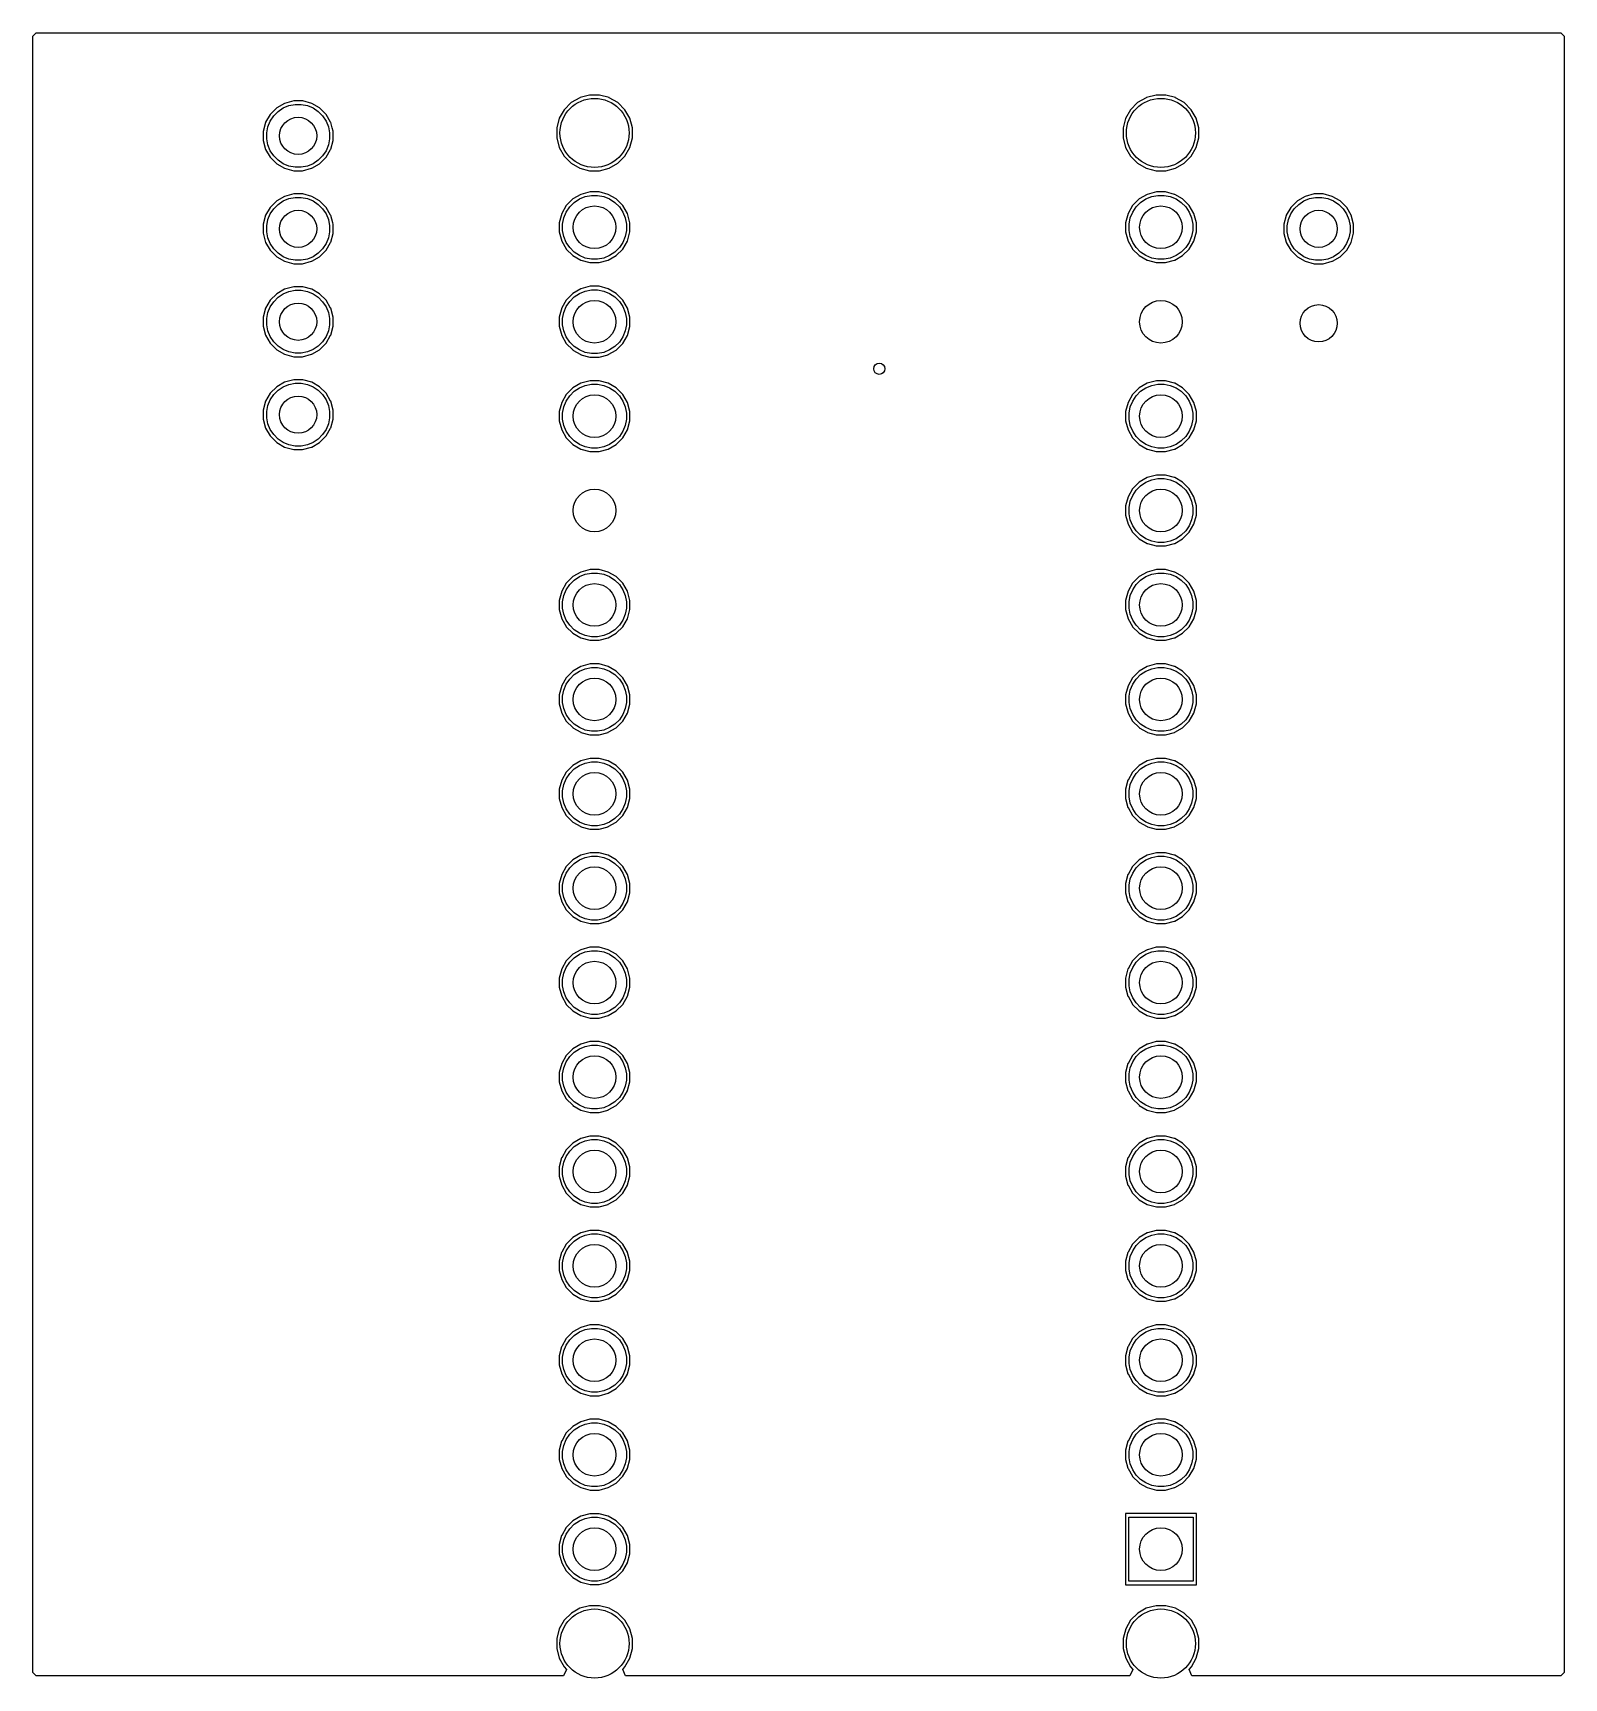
# Model space of a CAD drawing. Header units: inches. Extents: x 5.04 to 6.66, y -5.01 to -3.26.
import ezdxf

# ---------------------------------------------------------------- set-up
doc = ezdxf.new("R2010")
doc.units = ezdxf.units.IN
doc.header["$MEASUREMENT"] = 0
doc.layers.add('B.Cu', color=153, linetype='CONTINUOUS', true_color=0x4d7fc4)

msp = doc.modelspace()

# ---------------------------------------------------------------- linework, layer by layer
at = {"layer": 'B.Cu', "linetype": 'CONTINUOUS'}
for p, q in [((5.0354, -3.2672), (5.0389, -3.2638)), ((5.0354, -3.3681), (5.0354, -3.2672)), ((5.0389, -3.2638), (6.654, -3.2638)), ((6.654, -3.2638), (6.6575, -3.2672)), ((6.6575, -3.2672), (6.6575, -5.0005)), ((5.2938, -3.3432), (5.2868, -3.3502)), ((5.3021, -3.3384), (5.2938, -3.3432)), ((5.2952, -3.347), (5.3007, -3.3433)), ((5.3007, -3.3433), (5.3067, -3.3408)), ((5.3117, -3.3358), (5.3021, -3.3384)), ((5.3067, -3.3408), (5.3132, -3.3395)), ((5.3213, -3.3358), (5.3117, -3.3358)), ((5.3132, -3.3395), (5.3197, -3.3395)), ((5.3197, -3.3395), (5.3262, -3.3408)), ((5.3308, -3.3384), (5.3213, -3.3358)), ((5.3262, -3.3408), (5.3322, -3.3433)), ((5.3391, -3.3432), (5.3308, -3.3384)), ((5.3308, -3.3384), (5.3308, -3.3384)), ((5.3322, -3.3433), (5.3377, -3.347)), ((5.3461, -3.3502), (5.3391, -3.3432)), ((5.5983, -3.3451), (5.5931, -3.3541)), ((5.6057, -3.3376), (5.5983, -3.3451)), ((5.5983, -3.3451), (5.5983, -3.3451)), ((5.6149, -3.3324), (5.6057, -3.3376)), ((5.615, -3.3323), (5.6149, -3.3324)), ((5.6252, -3.3296), (5.615, -3.3323)), ((5.6356, -3.3296), (5.6252, -3.3296)), ((5.6459, -3.3323), (5.6356, -3.3296)), ((5.6459, -3.3324), (5.6459, -3.3323)), ((5.6551, -3.3376), (5.6459, -3.3324)), ((5.6625, -3.3451), (5.6551, -3.3376)), ((5.6677, -3.3541), (5.6625, -3.3451)), ((5.6625, -3.3451), (5.6625, -3.3451)), ((6.1983, -3.3451), (6.193, -3.3543)), ((6.2057, -3.3376), (6.1983, -3.3451)), ((6.1983, -3.3451), (6.1983, -3.3451)), ((6.2149, -3.3324), (6.2057, -3.3376)), ((6.215, -3.3323), (6.2149, -3.3324)), ((6.2252, -3.3296), (6.215, -3.3323)), ((6.2356, -3.3296), (6.2252, -3.3296)), ((6.2459, -3.3323), (6.2356, -3.3296)), ((6.2459, -3.3324), (6.2459, -3.3323)), ((6.2551, -3.3376), (6.2459, -3.3324)), ((6.2625, -3.3451), (6.2551, -3.3376)), ((6.2678, -3.3541), (6.2625, -3.3451)), ((6.2625, -3.3451), (6.2625, -3.3451)), ((5.282, -3.3585), (5.2794, -3.3681)), ((5.2868, -3.3502), (5.282, -3.3584)), ((5.282, -3.3584), (5.282, -3.3585)), ((5.2844, -3.3631), (5.2869, -3.3571)), ((5.2869, -3.3571), (5.2906, -3.3516)), ((5.2906, -3.3516), (5.2952, -3.347)), ((5.3377, -3.347), (5.3423, -3.3516)), ((5.3423, -3.3516), (5.346, -3.3571)), ((5.346, -3.3571), (5.3485, -3.3631)), ((5.3508, -3.3584), (5.3461, -3.3502)), ((5.3509, -3.3587), (5.3508, -3.3584)), ((5.3525, -3.3645), (5.3509, -3.3587)), ((5.5931, -3.3542), (5.5903, -3.3645)), ((5.5931, -3.3541), (5.5931, -3.3542)), ((5.6678, -3.3542), (5.6677, -3.3541)), ((5.6705, -3.3643), (5.6678, -3.3542)), ((6.193, -3.3544), (6.1904, -3.3643)), ((6.193, -3.3543), (6.193, -3.3544)), ((6.2706, -3.3645), (6.2678, -3.3541)), ((5.0354, -3.4665), (5.0354, -3.3681)), ((5.2794, -3.3681), (5.2794, -3.3776)), ((5.2794, -3.3776), (5.282, -3.3871)), ((5.2831, -3.3696), (5.2844, -3.3631)), ((5.2831, -3.3761), (5.2831, -3.3696)), ((5.2844, -3.3825), (5.2831, -3.3761)), ((5.3485, -3.3631), (5.3497, -3.3696)), ((5.3497, -3.3761), (5.3485, -3.3825)), ((5.3497, -3.3696), (5.3497, -3.3761)), ((5.3509, -3.3869), (5.3534, -3.3777)), ((5.3534, -3.368), (5.3525, -3.3645)), ((5.3534, -3.3777), (5.3534, -3.368)), ((5.5903, -3.3645), (5.5903, -3.3749)), ((5.5903, -3.3749), (5.5931, -3.3852)), ((5.6678, -3.3852), (5.6705, -3.3749)), ((5.6705, -3.3645), (5.6705, -3.3643)), ((5.6705, -3.3749), (5.6705, -3.3645)), ((6.1904, -3.3643), (6.1904, -3.375)), ((6.1904, -3.375), (6.193, -3.3851)), ((6.2678, -3.3852), (6.2706, -3.3749)), ((6.2706, -3.3749), (6.2706, -3.3645)), ((5.282, -3.3871), (5.282, -3.3872)), ((5.282, -3.3872), (5.2868, -3.3955)), ((5.2869, -3.3886), (5.2844, -3.3825)), ((5.2868, -3.3955), (5.2938, -3.4024)), ((5.2906, -3.3941), (5.2869, -3.3886)), ((5.2952, -3.3987), (5.2906, -3.3941)), ((5.3423, -3.3941), (5.3377, -3.3987)), ((5.3391, -3.4024), (5.3461, -3.3955)), ((5.346, -3.3886), (5.3423, -3.3941)), ((5.3485, -3.3825), (5.346, -3.3886)), ((5.3461, -3.3955), (5.3508, -3.3872)), ((5.3508, -3.3872), (5.3509, -3.3869)), ((5.5931, -3.3852), (5.5931, -3.3853)), ((5.5931, -3.3853), (5.5983, -3.3943)), ((5.5983, -3.3943), (5.5983, -3.3943)), ((5.5983, -3.3943), (5.6057, -3.4017)), ((5.6551, -3.4017), (5.6625, -3.3943)), ((5.6625, -3.3943), (5.6677, -3.3853)), ((5.6625, -3.3943), (5.6625, -3.3943)), ((5.6677, -3.3853), (5.6678, -3.3852)), ((6.193, -3.3851), (6.1983, -3.3943)), ((6.1983, -3.3943), (6.1983, -3.3943)), ((6.1983, -3.3943), (6.2057, -3.4017)), ((6.2551, -3.4017), (6.2625, -3.3943)), ((6.2625, -3.3943), (6.2678, -3.3852)), ((6.2625, -3.3943), (6.2625, -3.3943)), ((5.2938, -3.4024), (5.302, -3.4072)), ((5.3007, -3.4023), (5.2952, -3.3987)), ((5.3067, -3.4049), (5.3007, -3.4023)), ((5.302, -3.4072), (5.3021, -3.4072)), ((5.3021, -3.4072), (5.3117, -3.4098)), ((5.3132, -3.4061), (5.3067, -3.4049)), ((5.3117, -3.4098), (5.3212, -3.4098)), ((5.3197, -3.4061), (5.3132, -3.4061)), ((5.3262, -3.4049), (5.3197, -3.4061)), ((5.3212, -3.4098), (5.3307, -3.4072)), ((5.3322, -3.4023), (5.3262, -3.4049)), ((5.3307, -3.4072), (5.3309, -3.4072)), ((5.3309, -3.4072), (5.3391, -3.4024)), ((5.3377, -3.3987), (5.3322, -3.4023)), ((5.6057, -3.4017), (5.6149, -3.407)), ((5.6149, -3.407), (5.6252, -3.4098)), ((5.6252, -3.4098), (5.6356, -3.4098)), ((5.6356, -3.4098), (5.6459, -3.407)), ((5.6459, -3.407), (5.6551, -3.4017)), ((5.6459, -3.407), (5.6459, -3.407)), ((6.2057, -3.4017), (6.2149, -3.407)), ((6.2149, -3.407), (6.2252, -3.4098)), ((6.2252, -3.4098), (6.2356, -3.4098)), ((6.2356, -3.4098), (6.2459, -3.407)), ((6.2459, -3.407), (6.2551, -3.4017)), ((6.2459, -3.407), (6.2459, -3.407)), ((5.6256, -3.4322), (5.6159, -3.4348)), ((5.6352, -3.4322), (5.6256, -3.4322)), ((5.6449, -3.4348), (5.6352, -3.4322)), ((6.2256, -3.4322), (6.2159, -3.4348)), ((6.2352, -3.4322), (6.2256, -3.4322)), ((6.2449, -3.4348), (6.2352, -3.4322)), ((5.2868, -3.4486), (5.282, -3.4569)), ((5.2938, -3.4417), (5.2868, -3.4486)), ((5.2869, -3.4555), (5.2906, -3.45)), ((5.2906, -3.45), (5.2952, -3.4454)), ((5.3021, -3.4369), (5.2938, -3.4417)), ((5.2952, -3.4454), (5.3007, -3.4417)), ((5.3007, -3.4417), (5.3067, -3.4392)), ((5.3117, -3.4343), (5.3021, -3.4369)), ((5.3067, -3.4392), (5.3132, -3.438)), ((5.3213, -3.4343), (5.3117, -3.4343)), ((5.3132, -3.438), (5.3197, -3.438)), ((5.3197, -3.438), (5.3262, -3.4392)), ((5.3308, -3.4369), (5.3213, -3.4343)), ((5.3262, -3.4392), (5.3322, -3.4417)), ((5.3391, -3.4417), (5.3308, -3.4369)), ((5.3308, -3.4369), (5.3308, -3.4369)), ((5.3322, -3.4417), (5.3377, -3.4454)), ((5.3377, -3.4454), (5.3423, -3.45)), ((5.3461, -3.4486), (5.3391, -3.4417)), ((5.3423, -3.45), (5.346, -3.4555)), ((5.3508, -3.4569), (5.3461, -3.4486)), ((5.6004, -3.4467), (5.5956, -3.4551)), ((5.6074, -3.4397), (5.6004, -3.4467)), ((5.6004, -3.4467), (5.6004, -3.4467)), ((5.6005, -3.4537), (5.6042, -3.4481)), ((5.6042, -3.4481), (5.6089, -3.4434)), ((5.6075, -3.4397), (5.6074, -3.4397)), ((5.6159, -3.4348), (5.6075, -3.4397)), ((5.6089, -3.4434), (5.6144, -3.4397)), ((5.6144, -3.4397), (5.6206, -3.4372)), ((5.6206, -3.4372), (5.6271, -3.4359)), ((5.6271, -3.4359), (5.6337, -3.4359)), ((5.6337, -3.4359), (5.6403, -3.4372)), ((5.6403, -3.4372), (5.6464, -3.4397)), ((5.645, -3.4348), (5.6449, -3.4348)), ((5.6534, -3.4397), (5.645, -3.4348)), ((5.6464, -3.4397), (5.652, -3.4434)), ((5.652, -3.4434), (5.6567, -3.4481)), ((5.6604, -3.4467), (5.6534, -3.4397)), ((5.6567, -3.4481), (5.6604, -3.4537)), ((5.6653, -3.4552), (5.6604, -3.4467)), ((6.2004, -3.4467), (6.1956, -3.4552)), ((6.2074, -3.4397), (6.2004, -3.4467)), ((6.2004, -3.4467), (6.2004, -3.4467)), ((6.2005, -3.4537), (6.2042, -3.4481)), ((6.2042, -3.4481), (6.2089, -3.4434)), ((6.2075, -3.4397), (6.2074, -3.4397)), ((6.2159, -3.4348), (6.2075, -3.4397)), ((6.2089, -3.4434), (6.2144, -3.4397)), ((6.2144, -3.4397), (6.2206, -3.4372)), ((6.2206, -3.4372), (6.2271, -3.4359)), ((6.2271, -3.4359), (6.2337, -3.4359)), ((6.2337, -3.4359), (6.2403, -3.4372)), ((6.2403, -3.4372), (6.2464, -3.4397)), ((6.245, -3.4348), (6.2449, -3.4348)), ((6.2534, -3.4397), (6.245, -3.4348)), ((6.2464, -3.4397), (6.252, -3.4434)), ((6.252, -3.4434), (6.2567, -3.4481)), ((6.2604, -3.4467), (6.2534, -3.4397)), ((6.2567, -3.4481), (6.2604, -3.4537)), ((6.2653, -3.4551), (6.2604, -3.4467)), ((6.3679, -3.4486), (6.3631, -3.4569)), ((6.3749, -3.4417), (6.3679, -3.4486)), ((6.368, -3.4555), (6.3717, -3.45)), ((6.3717, -3.45), (6.3763, -3.4454)), ((6.3832, -3.4369), (6.3749, -3.4417)), ((6.3763, -3.4454), (6.3818, -3.4417)), ((6.3818, -3.4417), (6.3878, -3.4392)), ((6.3928, -3.4343), (6.3832, -3.4369)), ((6.3878, -3.4392), (6.3943, -3.438)), ((6.4023, -3.4343), (6.3928, -3.4343)), ((6.3943, -3.438), (6.4008, -3.438)), ((6.4008, -3.438), (6.4073, -3.4392)), ((6.4119, -3.4369), (6.4023, -3.4343)), ((6.4073, -3.4392), (6.4133, -3.4417)), ((6.4202, -3.4417), (6.4119, -3.4369)), ((6.4119, -3.4369), (6.4119, -3.4369)), ((6.4133, -3.4417), (6.4188, -3.4454)), ((6.4188, -3.4454), (6.4234, -3.45)), ((6.4272, -3.4486), (6.4202, -3.4417)), ((6.4234, -3.45), (6.4271, -3.4555)), ((6.4319, -3.4569), (6.4272, -3.4486)), ((5.0354, -3.5649), (5.0354, -3.4665)), ((5.282, -3.457), (5.2794, -3.4665)), ((5.2794, -3.4665), (5.2794, -3.476)), ((5.282, -3.4569), (5.282, -3.457)), ((5.2831, -3.468), (5.2844, -3.4615)), ((5.2844, -3.4615), (5.2869, -3.4555)), ((5.346, -3.4555), (5.3485, -3.4615)), ((5.3485, -3.4615), (5.3497, -3.468)), ((5.3509, -3.4572), (5.3508, -3.4569)), ((5.353, -3.4648), (5.3509, -3.4572)), ((5.3534, -3.4664), (5.353, -3.4648)), ((5.3534, -3.4761), (5.3534, -3.4664)), ((5.5956, -3.4551), (5.5929, -3.4648)), ((5.5929, -3.4648), (5.5929, -3.4745)), ((5.5966, -3.4664), (5.5979, -3.4598)), ((5.5966, -3.473), (5.5966, -3.4664)), ((5.5979, -3.4598), (5.6005, -3.4537)), ((5.6604, -3.4537), (5.6629, -3.4598)), ((5.6629, -3.4598), (5.6642, -3.4664)), ((5.6642, -3.4664), (5.6642, -3.473)), ((5.6679, -3.4648), (5.6653, -3.4552)), ((5.6679, -3.4746), (5.6679, -3.4648)), ((6.1956, -3.4552), (6.193, -3.4648)), ((6.193, -3.4648), (6.193, -3.4745)), ((6.1966, -3.4664), (6.1979, -3.4598)), ((6.1966, -3.473), (6.1966, -3.4664)), ((6.1979, -3.4598), (6.2005, -3.4537)), ((6.2604, -3.4537), (6.2629, -3.4598)), ((6.2629, -3.4598), (6.2642, -3.4664)), ((6.2642, -3.4664), (6.2642, -3.473)), ((6.2679, -3.4648), (6.2653, -3.4551)), ((6.2679, -3.4664), (6.2679, -3.4648)), ((6.2679, -3.4745), (6.2679, -3.4664)), ((6.363, -3.4572), (6.3606, -3.4664)), ((6.3606, -3.4664), (6.3606, -3.4761)), ((6.3631, -3.4569), (6.363, -3.4572)), ((6.3642, -3.468), (6.3655, -3.4615)), ((6.3655, -3.4615), (6.368, -3.4555)), ((6.4271, -3.4555), (6.4296, -3.4615)), ((6.4296, -3.4615), (6.4308, -3.468)), ((6.432, -3.457), (6.4319, -3.4569)), ((6.4345, -3.4665), (6.432, -3.457)), ((6.4345, -3.476), (6.4345, -3.4665)), ((5.2794, -3.476), (5.282, -3.4856)), ((5.2831, -3.4745), (5.2831, -3.468)), ((5.2844, -3.481), (5.2831, -3.4745)), ((5.2869, -3.487), (5.2844, -3.481)), ((5.3485, -3.481), (5.346, -3.487)), ((5.3497, -3.4745), (5.3485, -3.481)), ((5.3497, -3.468), (5.3497, -3.4745)), ((5.3509, -3.4854), (5.3534, -3.4761)), ((5.5929, -3.4745), (5.5956, -3.4843)), ((5.5956, -3.4843), (5.6004, -3.4926)), ((5.5979, -3.4795), (5.5966, -3.473)), ((5.6005, -3.4857), (5.5979, -3.4795)), ((5.6629, -3.4795), (5.6604, -3.4857)), ((5.6604, -3.4927), (5.6653, -3.4842)), ((5.6642, -3.473), (5.6629, -3.4795)), ((5.6653, -3.4842), (5.6679, -3.4746)), ((6.193, -3.4745), (6.1956, -3.4842)), ((6.1956, -3.4842), (6.2004, -3.4926)), ((6.1979, -3.4795), (6.1966, -3.473)), ((6.2005, -3.4857), (6.1979, -3.4795)), ((6.2629, -3.4795), (6.2604, -3.4857)), ((6.2604, -3.4927), (6.2653, -3.4842)), ((6.2642, -3.473), (6.2629, -3.4795)), ((6.2653, -3.4842), (6.2679, -3.4745)), ((6.3606, -3.4761), (6.363, -3.4854)), ((6.3642, -3.4745), (6.3642, -3.468)), ((6.3655, -3.481), (6.3642, -3.4745)), ((6.368, -3.487), (6.3655, -3.481)), ((6.4296, -3.481), (6.4271, -3.487)), ((6.4308, -3.4745), (6.4296, -3.481)), ((6.4308, -3.468), (6.4308, -3.4745)), ((6.432, -3.4856), (6.4345, -3.476)), ((5.282, -3.4856), (5.282, -3.4857)), ((5.282, -3.4857), (5.2868, -3.4939)), ((5.2868, -3.4939), (5.2938, -3.5009)), ((5.2906, -3.4925), (5.2869, -3.487)), ((5.2952, -3.4971), (5.2906, -3.4925)), ((5.2938, -3.5009), (5.302, -3.5056)), ((5.3007, -3.5008), (5.2952, -3.4971)), ((5.3067, -3.5033), (5.3007, -3.5008)), ((5.3322, -3.5008), (5.3262, -3.5033)), ((5.3309, -3.5056), (5.3391, -3.5009)), ((5.3377, -3.4971), (5.3322, -3.5008)), ((5.3423, -3.4925), (5.3377, -3.4971)), ((5.3391, -3.5009), (5.3461, -3.4939)), ((5.346, -3.487), (5.3423, -3.4925)), ((5.3461, -3.4939), (5.3508, -3.4857)), ((5.3508, -3.4857), (5.3509, -3.4854)), ((5.6004, -3.4926), (5.6004, -3.4927)), ((5.6004, -3.4927), (5.6074, -3.4996)), ((5.6042, -3.4912), (5.6005, -3.4857)), ((5.6089, -3.4959), (5.6042, -3.4912)), ((5.6074, -3.4996), (5.6075, -3.4997)), ((5.6075, -3.4997), (5.6158, -3.5045)), ((5.6144, -3.4996), (5.6089, -3.4959)), ((5.6206, -3.5022), (5.6144, -3.4996)), ((5.6271, -3.5035), (5.6206, -3.5022)), ((5.6403, -3.5022), (5.6337, -3.5035)), ((5.6464, -3.4996), (5.6403, -3.5022)), ((5.645, -3.5045), (5.6534, -3.4997)), ((5.652, -3.4959), (5.6464, -3.4996)), ((5.6567, -3.4912), (5.652, -3.4959)), ((5.6534, -3.4997), (5.6604, -3.4927)), ((5.6604, -3.4857), (5.6567, -3.4912)), ((6.2004, -3.4926), (6.2004, -3.4927)), ((6.2004, -3.4927), (6.2074, -3.4996)), ((6.2042, -3.4912), (6.2005, -3.4857)), ((6.2089, -3.4959), (6.2042, -3.4912)), ((6.2074, -3.4996), (6.2075, -3.4997)), ((6.2075, -3.4997), (6.2158, -3.5045)), ((6.2144, -3.4996), (6.2089, -3.4959)), ((6.2206, -3.5022), (6.2144, -3.4996)), ((6.2271, -3.5035), (6.2206, -3.5022)), ((6.2403, -3.5022), (6.2337, -3.5035)), ((6.2464, -3.4996), (6.2403, -3.5022)), ((6.245, -3.5045), (6.2534, -3.4997)), ((6.252, -3.4959), (6.2464, -3.4996)), ((6.2567, -3.4912), (6.252, -3.4959)), ((6.2534, -3.4997), (6.2604, -3.4927)), ((6.2604, -3.4857), (6.2567, -3.4912)), ((6.363, -3.4854), (6.3631, -3.4857)), ((6.3631, -3.4857), (6.3679, -3.4939)), ((6.3679, -3.4939), (6.3749, -3.5009)), ((6.3717, -3.4925), (6.368, -3.487)), ((6.3763, -3.4971), (6.3717, -3.4925)), ((6.3749, -3.5009), (6.3831, -3.5056)), ((6.3818, -3.5008), (6.3763, -3.4971)), ((6.3878, -3.5033), (6.3818, -3.5008)), ((6.4133, -3.5008), (6.4073, -3.5033)), ((6.412, -3.5056), (6.4202, -3.5009)), ((6.4188, -3.4971), (6.4133, -3.5008)), ((6.4234, -3.4925), (6.4188, -3.4971)), ((6.4202, -3.5009), (6.4272, -3.4939)), ((6.4271, -3.487), (6.4234, -3.4925)), ((6.4272, -3.4939), (6.4319, -3.4857)), ((6.4319, -3.4857), (6.432, -3.4856)), ((5.302, -3.5056), (5.3021, -3.5057)), ((5.3021, -3.5057), (5.3117, -3.5082)), ((5.3132, -3.5046), (5.3067, -3.5033)), ((5.3117, -3.5082), (5.3212, -3.5082)), ((5.3197, -3.5046), (5.3132, -3.5046)), ((5.3262, -3.5033), (5.3197, -3.5046)), ((5.3212, -3.5082), (5.3307, -3.5057)), ((5.3307, -3.5057), (5.3309, -3.5056)), ((5.6158, -3.5045), (5.616, -3.5046)), ((5.616, -3.5046), (5.6255, -3.5071)), ((5.6255, -3.5071), (5.6353, -3.5071)), ((5.6337, -3.5035), (5.6271, -3.5035)), ((5.6353, -3.5071), (5.6448, -3.5046)), ((5.6448, -3.5046), (5.645, -3.5045)), ((6.2158, -3.5045), (6.216, -3.5046)), ((6.216, -3.5046), (6.2255, -3.5071)), ((6.2255, -3.5071), (6.2353, -3.5071)), ((6.2337, -3.5035), (6.2271, -3.5035)), ((6.2353, -3.5071), (6.2448, -3.5046)), ((6.2448, -3.5046), (6.245, -3.5045)), ((6.3831, -3.5056), (6.3832, -3.5057)), ((6.3832, -3.5057), (6.3928, -3.5082)), ((6.3943, -3.5046), (6.3878, -3.5033)), ((6.3928, -3.5082), (6.4023, -3.5082)), ((6.4008, -3.5046), (6.3943, -3.5046)), ((6.4073, -3.5033), (6.4008, -3.5046)), ((6.4023, -3.5082), (6.4119, -3.5057)), ((6.4119, -3.5057), (6.412, -3.5056)), ((5.3021, -3.5353), (5.2938, -3.5401)), ((5.3117, -3.5327), (5.3021, -3.5353)), ((5.3067, -3.5377), (5.3132, -3.5364)), ((5.3213, -3.5327), (5.3117, -3.5327)), ((5.3132, -3.5364), (5.3197, -3.5364)), ((5.3197, -3.5364), (5.3262, -3.5377)), ((5.3308, -3.5353), (5.3213, -3.5327)), ((5.3391, -3.5401), (5.3308, -3.5353)), ((5.6159, -3.5348), (5.6075, -3.5397)), ((5.6144, -3.5397), (5.6206, -3.5372)), ((5.6256, -3.5322), (5.6159, -3.5348)), ((5.6206, -3.5372), (5.6271, -3.5359)), ((5.6352, -3.5322), (5.6256, -3.5322)), ((5.6271, -3.5359), (5.6337, -3.5359)), ((5.6337, -3.5359), (5.6403, -3.5372)), ((5.6449, -3.5348), (5.6352, -3.5322)), ((5.6403, -3.5372), (5.6464, -3.5397)), ((5.645, -3.5348), (5.6449, -3.5348)), ((5.6534, -3.5397), (5.645, -3.5348)), ((5.2868, -3.547), (5.282, -3.5553)), ((5.2844, -3.56), (5.2869, -3.5539)), ((5.2938, -3.5401), (5.2868, -3.547)), ((5.2869, -3.5539), (5.2906, -3.5485)), ((5.2906, -3.5485), (5.2952, -3.5438)), ((5.2952, -3.5438), (5.3007, -3.5402)), ((5.3007, -3.5402), (5.3067, -3.5377)), ((5.3262, -3.5377), (5.3322, -3.5402)), ((5.3322, -3.5402), (5.3377, -3.5438)), ((5.3377, -3.5438), (5.3423, -3.5485)), ((5.3461, -3.547), (5.3391, -3.5401)), ((5.3423, -3.5485), (5.346, -3.5539)), ((5.346, -3.5539), (5.3485, -3.56)), ((5.3508, -3.5553), (5.3461, -3.547)), ((5.6004, -3.5468), (5.5956, -3.5551)), ((5.5979, -3.5598), (5.6005, -3.5537)), ((5.6074, -3.5397), (5.6004, -3.5467)), ((5.6004, -3.5467), (5.6004, -3.5468)), ((5.6005, -3.5537), (5.6042, -3.5481)), ((5.6042, -3.5481), (5.6089, -3.5434)), ((5.6075, -3.5397), (5.6074, -3.5397)), ((5.6089, -3.5434), (5.6144, -3.5397)), ((5.6464, -3.5397), (5.652, -3.5434)), ((5.652, -3.5434), (5.6567, -3.5481)), ((5.6604, -3.5467), (5.6534, -3.5397)), ((5.6567, -3.5481), (5.6604, -3.5537)), ((5.6653, -3.5552), (5.6604, -3.5467)), ((5.6604, -3.5537), (5.6629, -3.5598)), ((5.0354, -3.6633), (5.0354, -3.5649)), ((5.282, -3.5554), (5.2794, -3.5649)), ((5.2794, -3.5649), (5.2794, -3.5744)), ((5.282, -3.5553), (5.282, -3.5554)), ((5.2831, -3.5664), (5.2844, -3.56)), ((5.2831, -3.573), (5.2831, -3.5664)), ((5.3485, -3.56), (5.3497, -3.5664)), ((5.3497, -3.5664), (5.3497, -3.573)), ((5.3509, -3.5555), (5.3508, -3.5553)), ((5.3534, -3.5648), (5.3509, -3.5555)), ((5.3534, -3.5745), (5.3534, -3.5648)), ((5.5956, -3.5551), (5.5929, -3.5648)), ((5.5929, -3.5648), (5.5929, -3.5745)), ((5.5966, -3.5664), (5.5979, -3.5598)), ((5.5966, -3.573), (5.5966, -3.5664)), ((5.6629, -3.5598), (5.6642, -3.5664)), ((5.6642, -3.5664), (5.6642, -3.573)), ((5.6654, -3.5554), (5.6653, -3.5552)), ((5.6679, -3.5648), (5.6654, -3.5554)), ((5.6679, -3.5669), (5.6679, -3.5648)), ((5.6679, -3.5746), (5.6679, -3.5669)), ((5.2794, -3.5744), (5.282, -3.584)), ((5.282, -3.584), (5.282, -3.5841)), ((5.282, -3.5841), (5.2868, -3.5923)), ((5.2844, -3.5794), (5.2831, -3.573)), ((5.2869, -3.5855), (5.2844, -3.5794)), ((5.2906, -3.5909), (5.2869, -3.5855)), ((5.346, -3.5855), (5.3423, -3.5909)), ((5.3485, -3.5794), (5.346, -3.5855)), ((5.3461, -3.5923), (5.3508, -3.5841)), ((5.3497, -3.573), (5.3485, -3.5794)), ((5.3508, -3.5841), (5.3509, -3.5839)), ((5.3509, -3.5838), (5.3534, -3.5745)), ((5.3509, -3.5839), (5.3509, -3.5838)), ((5.3509, -3.5838), (5.3509, -3.5838)), ((5.5929, -3.5745), (5.5956, -3.5843)), ((5.5956, -3.5843), (5.6004, -3.5926)), ((5.5979, -3.5795), (5.5966, -3.573)), ((5.6005, -3.5857), (5.5979, -3.5795)), ((5.6042, -3.5912), (5.6005, -3.5857)), ((5.6604, -3.5857), (5.6567, -3.5912)), ((5.6629, -3.5795), (5.6604, -3.5857)), ((5.6604, -3.5927), (5.6652, -3.5843)), ((5.6642, -3.573), (5.6629, -3.5795)), ((5.6652, -3.5843), (5.6679, -3.5746)), ((5.2868, -3.5923), (5.2938, -3.5993)), ((5.2952, -3.5956), (5.2906, -3.5909)), ((5.2938, -3.5993), (5.302, -3.6041)), ((5.3007, -3.5992), (5.2952, -3.5956)), ((5.3067, -3.6017), (5.3007, -3.5992)), ((5.302, -3.6041), (5.3021, -3.6041)), ((5.3021, -3.6041), (5.3117, -3.6067)), ((5.3132, -3.603), (5.3067, -3.6017)), ((5.3117, -3.6067), (5.3212, -3.6067)), ((5.3197, -3.603), (5.3132, -3.603)), ((5.3262, -3.6017), (5.3197, -3.603)), ((5.3212, -3.6067), (5.3307, -3.6041)), ((5.3322, -3.5992), (5.3262, -3.6017)), ((5.3307, -3.6041), (5.3309, -3.6041)), ((5.3309, -3.6041), (5.3391, -3.5993)), ((5.3377, -3.5956), (5.3322, -3.5992)), ((5.3423, -3.5909), (5.3377, -3.5956)), ((5.3391, -3.5993), (5.3461, -3.5923)), ((5.6004, -3.5926), (5.6005, -3.5927)), ((5.6005, -3.5927), (5.6074, -3.5996)), ((5.6089, -3.5959), (5.6042, -3.5912)), ((5.6074, -3.5996), (5.6075, -3.5997)), ((5.6075, -3.5997), (5.6158, -3.6045)), ((5.6144, -3.5996), (5.6089, -3.5959)), ((5.6206, -3.6022), (5.6144, -3.5996)), ((5.6158, -3.6045), (5.616, -3.6046)), ((5.616, -3.6046), (5.6255, -3.6071)), ((5.6271, -3.6035), (5.6206, -3.6022)), ((5.6337, -3.6035), (5.6271, -3.6035)), ((5.6403, -3.6022), (5.6337, -3.6035)), ((5.6353, -3.6071), (5.6448, -3.6046)), ((5.6464, -3.5996), (5.6403, -3.6022)), ((5.6448, -3.6046), (5.645, -3.6045)), ((5.645, -3.6045), (5.6534, -3.5997)), ((5.652, -3.5959), (5.6464, -3.5996)), ((5.6567, -3.5912), (5.652, -3.5959)), ((5.6534, -3.5997), (5.6604, -3.5927)), ((5.6255, -3.6071), (5.6353, -3.6071)), ((5.2938, -3.6385), (5.2868, -3.6455)), ((5.3021, -3.6337), (5.2938, -3.6385)), ((5.2952, -3.6422), (5.3007, -3.6386)), ((5.3007, -3.6386), (5.3067, -3.6361)), ((5.3117, -3.6311), (5.3021, -3.6337)), ((5.3067, -3.6361), (5.3132, -3.6348)), ((5.3213, -3.6311), (5.3117, -3.6311)), ((5.3132, -3.6348), (5.3197, -3.6348)), ((5.3197, -3.6348), (5.3262, -3.6361)), ((5.3308, -3.6337), (5.3213, -3.6311)), ((5.3262, -3.6361), (5.3322, -3.6386)), ((5.3391, -3.6385), (5.3308, -3.6337)), ((5.3308, -3.6337), (5.3308, -3.6337)), ((5.3322, -3.6386), (5.3377, -3.6422)), ((5.3461, -3.6455), (5.3391, -3.6385)), ((5.6074, -3.6397), (5.6004, -3.6467)), ((5.6075, -3.6397), (5.6074, -3.6397)), ((5.6159, -3.6348), (5.6075, -3.6397)), ((5.6089, -3.6434), (5.6144, -3.6397)), ((5.6144, -3.6397), (5.6206, -3.6372)), ((5.6256, -3.6322), (5.6159, -3.6348)), ((5.6206, -3.6372), (5.6271, -3.6359)), ((5.6352, -3.6322), (5.6256, -3.6322)), ((5.6271, -3.6359), (5.6337, -3.6359)), ((5.6337, -3.6359), (5.6403, -3.6372)), ((5.6449, -3.6348), (5.6352, -3.6322)), ((5.6403, -3.6372), (5.6464, -3.6397)), ((5.645, -3.6348), (5.6449, -3.6348)), ((5.6534, -3.6397), (5.645, -3.6348)), ((5.6464, -3.6397), (5.652, -3.6434)), ((5.6604, -3.6467), (5.6534, -3.6397)), ((6.2074, -3.6397), (6.2004, -3.6467)), ((6.2075, -3.6397), (6.2074, -3.6397)), ((6.2159, -3.6348), (6.2075, -3.6397)), ((6.2089, -3.6434), (6.2144, -3.6397)), ((6.2144, -3.6397), (6.2206, -3.6372)), ((6.2256, -3.6322), (6.2159, -3.6348)), ((6.2206, -3.6372), (6.2271, -3.6359)), ((6.2352, -3.6322), (6.2256, -3.6322)), ((6.2271, -3.6359), (6.2337, -3.6359)), ((6.2337, -3.6359), (6.2403, -3.6372)), ((6.2449, -3.6348), (6.2352, -3.6322)), ((6.2403, -3.6372), (6.2464, -3.6397)), ((6.245, -3.6348), (6.2449, -3.6348)), ((6.2534, -3.6397), (6.245, -3.6348)), ((6.2464, -3.6397), (6.252, -3.6434)), ((6.2604, -3.6467), (6.2534, -3.6397)), ((5.282, -3.6538), (5.2794, -3.6633)), ((5.2868, -3.6455), (5.282, -3.6537)), ((5.282, -3.6537), (5.282, -3.6538)), ((5.2831, -3.6648), (5.2844, -3.6584)), ((5.2844, -3.6584), (5.2869, -3.6523)), ((5.2869, -3.6523), (5.2906, -3.6469)), ((5.2906, -3.6469), (5.2952, -3.6422)), ((5.3377, -3.6422), (5.3423, -3.6469)), ((5.3423, -3.6469), (5.346, -3.6523)), ((5.346, -3.6523), (5.3485, -3.6584)), ((5.3508, -3.6537), (5.3461, -3.6455)), ((5.3485, -3.6584), (5.3497, -3.6648)), ((5.3509, -3.654), (5.3508, -3.6537)), ((5.3534, -3.6633), (5.3509, -3.654)), ((5.5956, -3.6551), (5.5929, -3.6648)), ((5.6004, -3.6467), (5.5956, -3.6551)), ((5.5979, -3.6598), (5.6005, -3.6537)), ((5.6004, -3.6467), (5.6004, -3.6467)), ((5.6005, -3.6537), (5.6042, -3.6481)), ((5.6042, -3.6481), (5.6089, -3.6434)), ((5.652, -3.6434), (5.6567, -3.6481)), ((5.6567, -3.6481), (5.6604, -3.6537)), ((5.6653, -3.6552), (5.6604, -3.6467)), ((5.6604, -3.6537), (5.6629, -3.6598)), ((5.6679, -3.6648), (5.6653, -3.6552)), ((6.1956, -3.6552), (6.193, -3.6648)), ((6.2004, -3.6467), (6.1956, -3.6552)), ((6.1979, -3.6598), (6.2005, -3.6537)), ((6.2004, -3.6467), (6.2004, -3.6467)), ((6.2005, -3.6537), (6.2042, -3.6481)), ((6.2042, -3.6481), (6.2089, -3.6434)), ((6.252, -3.6434), (6.2567, -3.6481)), ((6.2567, -3.6481), (6.2604, -3.6537)), ((6.2653, -3.6551), (6.2604, -3.6467)), ((6.2604, -3.6537), (6.2629, -3.6598)), ((6.2679, -3.6648), (6.2653, -3.6551)), ((5.0354, -3.7667), (5.0354, -3.6633)), ((5.2794, -3.6633), (5.2794, -3.6729)), ((5.2794, -3.6729), (5.282, -3.6824)), ((5.2831, -3.6714), (5.2831, -3.6648)), ((5.2844, -3.6778), (5.2831, -3.6714)), ((5.3497, -3.6714), (5.3485, -3.6778)), ((5.3497, -3.6648), (5.3497, -3.6714)), ((5.3509, -3.6822), (5.3534, -3.673)), ((5.3534, -3.6648), (5.3534, -3.6633)), ((5.3534, -3.673), (5.3534, -3.6648)), ((5.5929, -3.6648), (5.5929, -3.6745)), ((5.5929, -3.6745), (5.5956, -3.6843)), ((5.5966, -3.6664), (5.5979, -3.6598)), ((5.5966, -3.673), (5.5966, -3.6664)), ((5.5979, -3.6795), (5.5966, -3.673)), ((5.6629, -3.6598), (5.6642, -3.6664)), ((5.6642, -3.673), (5.6629, -3.6795)), ((5.6642, -3.6664), (5.6642, -3.673)), ((5.6653, -3.6842), (5.6679, -3.6746)), ((5.6679, -3.6746), (5.6679, -3.6648)), ((6.193, -3.6648), (6.193, -3.6745)), ((6.193, -3.6745), (6.1956, -3.6842)), ((6.1966, -3.6664), (6.1979, -3.6598)), ((6.1966, -3.673), (6.1966, -3.6664)), ((6.1979, -3.6795), (6.1966, -3.673)), ((6.2629, -3.6598), (6.2642, -3.6664)), ((6.2642, -3.673), (6.2629, -3.6795)), ((6.2642, -3.6664), (6.2642, -3.673)), ((6.2653, -3.6843), (6.2679, -3.6745)), ((6.2679, -3.6745), (6.2679, -3.6648)), ((5.282, -3.6824), (5.282, -3.6825)), ((5.282, -3.6825), (5.2868, -3.6907)), ((5.2869, -3.6839), (5.2844, -3.6778)), ((5.2868, -3.6907), (5.2938, -3.6977)), ((5.2906, -3.6893), (5.2869, -3.6839)), ((5.2952, -3.694), (5.2906, -3.6893)), ((5.3007, -3.6976), (5.2952, -3.694)), ((5.3377, -3.694), (5.3322, -3.6976)), ((5.3423, -3.6893), (5.3377, -3.694)), ((5.3391, -3.6977), (5.3461, -3.6907)), ((5.346, -3.6839), (5.3423, -3.6893)), ((5.3485, -3.6778), (5.346, -3.6839)), ((5.3461, -3.6907), (5.3508, -3.6825)), ((5.3508, -3.6825), (5.3509, -3.6822)), ((5.5956, -3.6843), (5.6004, -3.6926)), ((5.6005, -3.6857), (5.5979, -3.6795)), ((5.6004, -3.6926), (5.6004, -3.6927)), ((5.6004, -3.6927), (5.6074, -3.6996)), ((5.6042, -3.6912), (5.6005, -3.6857)), ((5.6089, -3.6959), (5.6042, -3.6912)), ((5.6567, -3.6912), (5.652, -3.6959)), ((5.6534, -3.6997), (5.6604, -3.6927)), ((5.6604, -3.6857), (5.6567, -3.6912)), ((5.6629, -3.6795), (5.6604, -3.6857)), ((5.6604, -3.6927), (5.6652, -3.6843)), ((5.6652, -3.6843), (5.6653, -3.6842)), ((6.1956, -3.6842), (6.1956, -3.6843)), ((6.1956, -3.6843), (6.2004, -3.6926)), ((6.2005, -3.6857), (6.1979, -3.6795)), ((6.2004, -3.6926), (6.2004, -3.6927)), ((6.2004, -3.6927), (6.2074, -3.6996)), ((6.2042, -3.6912), (6.2005, -3.6857)), ((6.2089, -3.6959), (6.2042, -3.6912)), ((6.2567, -3.6912), (6.252, -3.6959)), ((6.2534, -3.6997), (6.2604, -3.6927)), ((6.2604, -3.6857), (6.2567, -3.6912)), ((6.2629, -3.6795), (6.2604, -3.6857)), ((6.2604, -3.6927), (6.2653, -3.6843)), ((5.2938, -3.6977), (5.302, -3.7025)), ((5.3067, -3.7001), (5.3007, -3.6976)), ((5.302, -3.7025), (5.3021, -3.7025)), ((5.3021, -3.7025), (5.3117, -3.7051)), ((5.3132, -3.7014), (5.3067, -3.7001)), ((5.3117, -3.7051), (5.3212, -3.7051)), ((5.3197, -3.7014), (5.3132, -3.7014)), ((5.3262, -3.7001), (5.3197, -3.7014)), ((5.3212, -3.7051), (5.3307, -3.7025)), ((5.3322, -3.6976), (5.3262, -3.7001)), ((5.3307, -3.7025), (5.3309, -3.7025)), ((5.3309, -3.7025), (5.3391, -3.6977)), ((5.6074, -3.6996), (5.6075, -3.6997)), ((5.6075, -3.6997), (5.6158, -3.7045)), ((5.6144, -3.6996), (5.6089, -3.6959)), ((5.6206, -3.7022), (5.6144, -3.6996)), ((5.6158, -3.7045), (5.616, -3.7046)), ((5.616, -3.7046), (5.6255, -3.7071)), ((5.6271, -3.7035), (5.6206, -3.7022)), ((5.6255, -3.7071), (5.6353, -3.7071)), ((5.6337, -3.7035), (5.6271, -3.7035)), ((5.6403, -3.7022), (5.6337, -3.7035)), ((5.6353, -3.7071), (5.6448, -3.7046)), ((5.6464, -3.6996), (5.6403, -3.7022)), ((5.6448, -3.7046), (5.645, -3.7045)), ((5.645, -3.7045), (5.6534, -3.6997)), ((5.652, -3.6959), (5.6464, -3.6996)), ((6.2074, -3.6996), (6.2075, -3.6997)), ((6.2075, -3.6997), (6.2158, -3.7045)), ((6.2144, -3.6996), (6.2089, -3.6959)), ((6.2206, -3.7022), (6.2144, -3.6996)), ((6.2158, -3.7045), (6.216, -3.7046)), ((6.216, -3.7046), (6.2255, -3.7071)), ((6.2271, -3.7035), (6.2206, -3.7022)), ((6.2255, -3.7071), (6.2353, -3.7071)), ((6.2337, -3.7035), (6.2271, -3.7035)), ((6.2403, -3.7022), (6.2337, -3.7035)), ((6.2353, -3.7071), (6.2448, -3.7046)), ((6.2464, -3.6996), (6.2403, -3.7022)), ((6.2448, -3.7046), (6.245, -3.7045)), ((6.245, -3.7045), (6.2534, -3.6997)), ((6.252, -3.6959), (6.2464, -3.6996)), ((6.2074, -3.7397), (6.2004, -3.7467)), ((6.2042, -3.7481), (6.2089, -3.7434)), ((6.2075, -3.7397), (6.2074, -3.7397)), ((6.2159, -3.7348), (6.2075, -3.7397)), ((6.2089, -3.7434), (6.2144, -3.7397)), ((6.2144, -3.7397), (6.2206, -3.7372)), ((6.2256, -3.7322), (6.2159, -3.7348)), ((6.2206, -3.7372), (6.2271, -3.7359)), ((6.2352, -3.7322), (6.2256, -3.7322)), ((6.2271, -3.7359), (6.2337, -3.7359)), ((6.2337, -3.7359), (6.2403, -3.7372)), ((6.2449, -3.7348), (6.2352, -3.7322)), ((6.2403, -3.7372), (6.2464, -3.7397)), ((6.245, -3.7348), (6.2449, -3.7348)), ((6.2534, -3.7397), (6.245, -3.7348)), ((6.2464, -3.7397), (6.252, -3.7434)), ((6.252, -3.7434), (6.2567, -3.7481)), ((6.2604, -3.7467), (6.2534, -3.7397)), ((6.1956, -3.7552), (6.193, -3.7648)), ((6.2004, -3.7468), (6.1956, -3.7552)), ((6.1966, -3.7664), (6.1979, -3.7598)), ((6.1979, -3.7598), (6.2005, -3.7537)), ((6.2004, -3.7467), (6.2004, -3.7468)), ((6.2005, -3.7537), (6.2042, -3.7481)), ((6.2567, -3.7481), (6.2604, -3.7537)), ((6.2653, -3.7551), (6.2604, -3.7467)), ((6.2604, -3.7537), (6.2629, -3.7598)), ((6.2629, -3.7598), (6.2642, -3.7664)), ((6.2679, -3.7648), (6.2653, -3.7551)), ((5.0354, -3.8648), (5.0354, -3.7667)), ((6.193, -3.7648), (6.193, -3.7745)), ((6.193, -3.7745), (6.1956, -3.7842)), ((6.1966, -3.773), (6.1966, -3.7664)), ((6.1979, -3.7795), (6.1966, -3.773)), ((6.2005, -3.7857), (6.1979, -3.7795)), ((6.2629, -3.7795), (6.2604, -3.7857)), ((6.2642, -3.773), (6.2629, -3.7795)), ((6.2642, -3.7664), (6.2642, -3.773)), ((6.2653, -3.7842), (6.2679, -3.7745)), ((6.2679, -3.7745), (6.2679, -3.7648)), ((6.1956, -3.7842), (6.2004, -3.7926)), ((6.2004, -3.7926), (6.2004, -3.7927)), ((6.2004, -3.7927), (6.2074, -3.7996)), ((6.2042, -3.7912), (6.2005, -3.7857)), ((6.2089, -3.7959), (6.2042, -3.7912)), ((6.2144, -3.7996), (6.2089, -3.7959)), ((6.252, -3.7959), (6.2464, -3.7996)), ((6.2567, -3.7912), (6.252, -3.7959)), ((6.2534, -3.7997), (6.2604, -3.7927)), ((6.2604, -3.7857), (6.2567, -3.7912)), ((6.2604, -3.7927), (6.2653, -3.7842)), ((6.2074, -3.7996), (6.2075, -3.7997)), ((6.2075, -3.7997), (6.2158, -3.8045)), ((6.2206, -3.8022), (6.2144, -3.7996)), ((6.2158, -3.8045), (6.216, -3.8046)), ((6.216, -3.8046), (6.2255, -3.8071)), ((6.2271, -3.8035), (6.2206, -3.8022)), ((6.2255, -3.8071), (6.2353, -3.8071)), ((6.2337, -3.8035), (6.2271, -3.8035)), ((6.2403, -3.8022), (6.2337, -3.8035)), ((6.2353, -3.8071), (6.2448, -3.8046)), ((6.2464, -3.7996), (6.2403, -3.8022)), ((6.2448, -3.8046), (6.245, -3.8045)), ((6.245, -3.8045), (6.2534, -3.7997)), ((5.6256, -3.8322), (5.6159, -3.8348)), ((5.6352, -3.8322), (5.6256, -3.8322)), ((5.6449, -3.8348), (5.6352, -3.8322)), ((6.2256, -3.8322), (6.2159, -3.8348)), ((6.2352, -3.8322), (6.2256, -3.8322)), ((6.2449, -3.8348), (6.2352, -3.8322)), ((5.6004, -3.8467), (5.5956, -3.8551)), ((5.6074, -3.8397), (5.6004, -3.8467)), ((5.6004, -3.8467), (5.6004, -3.8467)), ((5.6005, -3.8537), (5.6042, -3.8481)), ((5.6042, -3.8481), (5.6089, -3.8434)), ((5.6075, -3.8397), (5.6074, -3.8397)), ((5.6159, -3.8348), (5.6075, -3.8397)), ((5.6089, -3.8434), (5.6144, -3.8397)), ((5.6144, -3.8397), (5.6206, -3.8372)), ((5.6206, -3.8372), (5.6271, -3.8359)), ((5.6271, -3.8359), (5.6337, -3.8359)), ((5.6337, -3.8359), (5.6403, -3.8372)), ((5.6403, -3.8372), (5.6464, -3.8397)), ((5.645, -3.8348), (5.6449, -3.8348)), ((5.6534, -3.8397), (5.645, -3.8348)), ((5.6464, -3.8397), (5.652, -3.8434)), ((5.652, -3.8434), (5.6567, -3.8481)), ((5.6604, -3.8467), (5.6534, -3.8397)), ((5.6567, -3.8481), (5.6604, -3.8537)), ((5.6653, -3.8552), (5.6604, -3.8467)), ((6.2004, -3.8467), (6.1956, -3.8552)), ((6.2074, -3.8397), (6.2004, -3.8467)), ((6.2004, -3.8467), (6.2004, -3.8467)), ((6.2005, -3.8537), (6.2042, -3.8481)), ((6.2042, -3.8481), (6.2089, -3.8434)), ((6.2075, -3.8397), (6.2074, -3.8397)), ((6.2159, -3.8348), (6.2075, -3.8397)), ((6.2089, -3.8434), (6.2144, -3.8397)), ((6.2144, -3.8397), (6.2206, -3.8372)), ((6.2206, -3.8372), (6.2271, -3.8359)), ((6.2271, -3.8359), (6.2337, -3.8359)), ((6.2337, -3.8359), (6.2403, -3.8372)), ((6.2403, -3.8372), (6.2464, -3.8397)), ((6.245, -3.8348), (6.2449, -3.8348)), ((6.2534, -3.8397), (6.245, -3.8348)), ((6.2464, -3.8397), (6.252, -3.8434)), ((6.252, -3.8434), (6.2567, -3.8481)), ((6.2604, -3.8467), (6.2534, -3.8397)), ((6.2567, -3.8481), (6.2604, -3.8537)), ((6.2653, -3.8551), (6.2604, -3.8467)), ((5.0354, -3.9648), (5.0354, -3.8648)), ((5.5956, -3.8551), (5.5929, -3.8648)), ((5.5929, -3.8648), (5.5929, -3.8745)), ((5.5966, -3.8664), (5.5979, -3.8598)), ((5.5966, -3.873), (5.5966, -3.8664)), ((5.5979, -3.8598), (5.6005, -3.8537)), ((5.6604, -3.8537), (5.6629, -3.8598)), ((5.6629, -3.8598), (5.6642, -3.8664)), ((5.6642, -3.8664), (5.6642, -3.873)), ((5.6679, -3.8648), (5.6653, -3.8552)), ((5.6679, -3.8746), (5.6679, -3.8648)), ((6.1956, -3.8552), (6.193, -3.8648)), ((6.193, -3.8648), (6.193, -3.8745)), ((6.1966, -3.8664), (6.1979, -3.8598)), ((6.1966, -3.873), (6.1966, -3.8664)), ((6.1979, -3.8598), (6.2005, -3.8537)), ((6.2604, -3.8537), (6.2629, -3.8598)), ((6.2629, -3.8598), (6.2642, -3.8664)), ((6.2642, -3.8664), (6.2642, -3.873)), ((6.2679, -3.8648), (6.2653, -3.8551)), ((6.2679, -3.8745), (6.2679, -3.8648)), ((5.5929, -3.8745), (5.5956, -3.8843)), ((5.5956, -3.8843), (5.6004, -3.8926)), ((5.5979, -3.8795), (5.5966, -3.873)), ((5.6005, -3.8857), (5.5979, -3.8795)), ((5.6042, -3.8912), (5.6005, -3.8857)), ((5.6604, -3.8857), (5.6567, -3.8912)), ((5.6629, -3.8795), (5.6604, -3.8857)), ((5.6604, -3.8927), (5.6653, -3.8842)), ((5.6642, -3.873), (5.6629, -3.8795)), ((5.6653, -3.8842), (5.6679, -3.8746)), ((6.193, -3.8745), (6.1956, -3.8842)), ((6.1956, -3.8842), (6.2004, -3.8926)), ((6.1979, -3.8795), (6.1966, -3.873)), ((6.2005, -3.8857), (6.1979, -3.8795)), ((6.2042, -3.8912), (6.2005, -3.8857)), ((6.2604, -3.8857), (6.2567, -3.8912)), ((6.2629, -3.8795), (6.2604, -3.8857)), ((6.2604, -3.8927), (6.2653, -3.8842)), ((6.2642, -3.873), (6.2629, -3.8795)), ((6.2653, -3.8842), (6.2679, -3.8745)), ((5.6004, -3.8926), (5.6004, -3.8927)), ((5.6004, -3.8927), (5.6074, -3.8996)), ((5.6089, -3.8959), (5.6042, -3.8912)), ((5.6074, -3.8996), (5.6075, -3.8997)), ((5.6075, -3.8997), (5.6158, -3.9045)), ((5.6144, -3.8996), (5.6089, -3.8959)), ((5.6206, -3.9022), (5.6144, -3.8996)), ((5.6271, -3.9035), (5.6206, -3.9022)), ((5.6403, -3.9022), (5.6337, -3.9035)), ((5.6464, -3.8996), (5.6403, -3.9022)), ((5.645, -3.9045), (5.6534, -3.8997)), ((5.652, -3.8959), (5.6464, -3.8996)), ((5.6567, -3.8912), (5.652, -3.8959)), ((5.6534, -3.8997), (5.6604, -3.8927)), ((6.2004, -3.8926), (6.2004, -3.8927)), ((6.2004, -3.8927), (6.2074, -3.8996)), ((6.2089, -3.8959), (6.2042, -3.8912)), ((6.2074, -3.8996), (6.2075, -3.8997)), ((6.2075, -3.8997), (6.2158, -3.9045)), ((6.2144, -3.8996), (6.2089, -3.8959)), ((6.2206, -3.9022), (6.2144, -3.8996)), ((6.2271, -3.9035), (6.2206, -3.9022)), ((6.2403, -3.9022), (6.2337, -3.9035)), ((6.2464, -3.8996), (6.2403, -3.9022)), ((6.245, -3.9045), (6.2534, -3.8997)), ((6.252, -3.8959), (6.2464, -3.8996)), ((6.2567, -3.8912), (6.252, -3.8959)), ((6.2534, -3.8997), (6.2604, -3.8927)), ((5.6158, -3.9045), (5.616, -3.9046)), ((5.616, -3.9046), (5.6255, -3.9071)), ((5.6255, -3.9071), (5.6353, -3.9071)), ((5.6337, -3.9035), (5.6271, -3.9035)), ((5.6353, -3.9071), (5.6448, -3.9046)), ((5.6448, -3.9046), (5.645, -3.9045)), ((6.2158, -3.9045), (6.216, -3.9046)), ((6.216, -3.9046), (6.2255, -3.9071)), ((6.2255, -3.9071), (6.2353, -3.9071)), ((6.2337, -3.9035), (6.2271, -3.9035)), ((6.2353, -3.9071), (6.2448, -3.9046)), ((6.2448, -3.9046), (6.245, -3.9045)), ((5.6159, -3.9348), (5.6075, -3.9397)), ((5.6144, -3.9397), (5.6206, -3.9372)), ((5.6256, -3.9322), (5.6159, -3.9348)), ((5.6206, -3.9372), (5.6271, -3.9359)), ((5.6352, -3.9322), (5.6256, -3.9322)), ((5.6271, -3.9359), (5.6337, -3.9359)), ((5.6337, -3.9359), (5.6403, -3.9372)), ((5.6449, -3.9348), (5.6352, -3.9322)), ((5.6403, -3.9372), (5.6464, -3.9397)), ((5.645, -3.9348), (5.6449, -3.9348)), ((5.6534, -3.9397), (5.645, -3.9348)), ((6.2159, -3.9348), (6.2075, -3.9397)), ((6.2144, -3.9397), (6.2206, -3.9372)), ((6.2256, -3.9322), (6.2159, -3.9348)), ((6.2206, -3.9372), (6.2271, -3.9359)), ((6.2352, -3.9322), (6.2256, -3.9322)), ((6.2271, -3.9359), (6.2337, -3.9359)), ((6.2337, -3.9359), (6.2403, -3.9372)), ((6.2449, -3.9348), (6.2352, -3.9322)), ((6.2403, -3.9372), (6.2464, -3.9397)), ((6.245, -3.9348), (6.2449, -3.9348)), ((6.2534, -3.9397), (6.245, -3.9348)), ((5.5956, -3.9551), (5.5929, -3.9648)), ((5.6004, -3.9467), (5.5956, -3.9551)), ((5.5979, -3.9598), (5.6005, -3.9537)), ((5.6074, -3.9397), (5.6004, -3.9467)), ((5.6004, -3.9467), (5.6004, -3.9467)), ((5.6005, -3.9537), (5.6042, -3.9481)), ((5.6042, -3.9481), (5.6089, -3.9434)), ((5.6075, -3.9397), (5.6074, -3.9397)), ((5.6089, -3.9434), (5.6144, -3.9397)), ((5.6464, -3.9397), (5.652, -3.9434)), ((5.652, -3.9434), (5.6567, -3.9481)), ((5.6604, -3.9467), (5.6534, -3.9397)), ((5.6567, -3.9481), (5.6604, -3.9537)), ((5.6653, -3.9552), (5.6604, -3.9467)), ((5.6604, -3.9537), (5.6629, -3.9598)), ((5.6679, -3.9648), (5.6653, -3.9552)), ((6.1956, -3.9552), (6.193, -3.9648)), ((6.2004, -3.9467), (6.1956, -3.9552)), ((6.1979, -3.9598), (6.2005, -3.9537)), ((6.2074, -3.9397), (6.2004, -3.9467)), ((6.2004, -3.9467), (6.2004, -3.9467)), ((6.2005, -3.9537), (6.2042, -3.9481)), ((6.2042, -3.9481), (6.2089, -3.9434)), ((6.2075, -3.9397), (6.2074, -3.9397)), ((6.2089, -3.9434), (6.2144, -3.9397)), ((6.2464, -3.9397), (6.252, -3.9434)), ((6.252, -3.9434), (6.2567, -3.9481)), ((6.2604, -3.9467), (6.2534, -3.9397)), ((6.2567, -3.9481), (6.2604, -3.9537)), ((6.2653, -3.9551), (6.2604, -3.9467)), ((6.2604, -3.9537), (6.2629, -3.9598)), ((6.2679, -3.9648), (6.2653, -3.9551)), ((5.0354, -4.0648), (5.0354, -3.9648)), ((5.5929, -3.9648), (5.5929, -3.9745)), ((5.5966, -3.9664), (5.5979, -3.9598)), ((5.5966, -3.973), (5.5966, -3.9664)), ((5.6629, -3.9598), (5.6642, -3.9664)), ((5.6642, -3.9664), (5.6642, -3.973)), ((5.6679, -3.9746), (5.6679, -3.9648)), ((6.193, -3.9648), (6.193, -3.9745)), ((6.1966, -3.9664), (6.1979, -3.9598)), ((6.1966, -3.973), (6.1966, -3.9664)), ((6.2629, -3.9598), (6.2642, -3.9664)), ((6.2642, -3.9664), (6.2642, -3.973)), ((6.2679, -3.9745), (6.2679, -3.9648)), ((5.5929, -3.9745), (5.5956, -3.9843)), ((5.5956, -3.9843), (5.6004, -3.9926)), ((5.5979, -3.9795), (5.5966, -3.973)), ((5.6005, -3.9857), (5.5979, -3.9795)), ((5.6042, -3.9912), (5.6005, -3.9857)), ((5.6604, -3.9857), (5.6567, -3.9912)), ((5.6629, -3.9795), (5.6604, -3.9857)), ((5.6604, -3.9927), (5.6653, -3.9842)), ((5.6642, -3.973), (5.6629, -3.9795)), ((5.6653, -3.9842), (5.6679, -3.9746)), ((6.193, -3.9745), (6.1956, -3.9842)), ((6.1956, -3.9842), (6.2004, -3.9926)), ((6.1979, -3.9795), (6.1966, -3.973)), ((6.2005, -3.9857), (6.1979, -3.9795)), ((6.2042, -3.9912), (6.2005, -3.9857)), ((6.2604, -3.9857), (6.2567, -3.9912)), ((6.2629, -3.9795), (6.2604, -3.9857)), ((6.2604, -3.9927), (6.2653, -3.9842)), ((6.2642, -3.973), (6.2629, -3.9795)), ((6.2653, -3.9842), (6.2679, -3.9745)), ((5.6004, -3.9926), (5.6004, -3.9927)), ((5.6004, -3.9927), (5.6074, -3.9996)), ((5.6089, -3.9959), (5.6042, -3.9912)), ((5.6074, -3.9996), (5.6075, -3.9997)), ((5.6075, -3.9997), (5.6158, -4.0045)), ((5.6144, -3.9996), (5.6089, -3.9959)), ((5.6206, -4.0022), (5.6144, -3.9996)), ((5.6158, -4.0045), (5.616, -4.0046)), ((5.616, -4.0046), (5.6255, -4.0071)), ((5.6271, -4.0035), (5.6206, -4.0022)), ((5.6255, -4.0071), (5.6353, -4.0071)), ((5.6337, -4.0035), (5.6271, -4.0035)), ((5.6403, -4.0022), (5.6337, -4.0035)), ((5.6353, -4.0071), (5.6448, -4.0046)), ((5.6464, -3.9996), (5.6403, -4.0022)), ((5.6448, -4.0046), (5.645, -4.0045)), ((5.645, -4.0045), (5.6534, -3.9997)), ((5.652, -3.9959), (5.6464, -3.9996)), ((5.6567, -3.9912), (5.652, -3.9959)), ((5.6534, -3.9997), (5.6604, -3.9927)), ((6.2004, -3.9926), (6.2004, -3.9927)), ((6.2004, -3.9927), (6.2074, -3.9996)), ((6.2089, -3.9959), (6.2042, -3.9912)), ((6.2074, -3.9996), (6.2075, -3.9997)), ((6.2075, -3.9997), (6.2158, -4.0045)), ((6.2144, -3.9996), (6.2089, -3.9959)), ((6.2206, -4.0022), (6.2144, -3.9996)), ((6.2158, -4.0045), (6.216, -4.0046)), ((6.216, -4.0046), (6.2255, -4.0071)), ((6.2271, -4.0035), (6.2206, -4.0022)), ((6.2255, -4.0071), (6.2353, -4.0071)), ((6.2337, -4.0035), (6.2271, -4.0035)), ((6.2403, -4.0022), (6.2337, -4.0035)), ((6.2353, -4.0071), (6.2448, -4.0046)), ((6.2464, -3.9996), (6.2403, -4.0022)), ((6.2448, -4.0046), (6.245, -4.0045)), ((6.245, -4.0045), (6.2534, -3.9997)), ((6.252, -3.9959), (6.2464, -3.9996)), ((6.2567, -3.9912), (6.252, -3.9959)), ((6.2534, -3.9997), (6.2604, -3.9927)), ((5.6074, -4.0397), (5.6004, -4.0467)), ((5.6075, -4.0397), (5.6074, -4.0397)), ((5.6159, -4.0348), (5.6075, -4.0397)), ((5.6089, -4.0434), (5.6144, -4.0397)), ((5.6144, -4.0397), (5.6206, -4.0372)), ((5.6256, -4.0322), (5.6159, -4.0348)), ((5.6206, -4.0372), (5.6271, -4.0359)), ((5.6352, -4.0322), (5.6256, -4.0322)), ((5.6271, -4.0359), (5.6337, -4.0359)), ((5.6337, -4.0359), (5.6403, -4.0372)), ((5.6449, -4.0348), (5.6352, -4.0322)), ((5.6403, -4.0372), (5.6464, -4.0397)), ((5.645, -4.0348), (5.6449, -4.0348)), ((5.6534, -4.0397), (5.645, -4.0348)), ((5.6464, -4.0397), (5.652, -4.0434)), ((5.6604, -4.0467), (5.6534, -4.0397)), ((6.2074, -4.0397), (6.2004, -4.0467)), ((6.2075, -4.0397), (6.2074, -4.0397)), ((6.2159, -4.0348), (6.2075, -4.0397)), ((6.2089, -4.0434), (6.2144, -4.0397)), ((6.2144, -4.0397), (6.2206, -4.0372)), ((6.2256, -4.0322), (6.2159, -4.0348)), ((6.2206, -4.0372), (6.2271, -4.0359)), ((6.2352, -4.0322), (6.2256, -4.0322)), ((6.2271, -4.0359), (6.2337, -4.0359)), ((6.2337, -4.0359), (6.2403, -4.0372)), ((6.2449, -4.0348), (6.2352, -4.0322)), ((6.2403, -4.0372), (6.2464, -4.0397)), ((6.245, -4.0348), (6.2449, -4.0348)), ((6.2534, -4.0397), (6.245, -4.0348)), ((6.2464, -4.0397), (6.252, -4.0434)), ((6.2604, -4.0467), (6.2534, -4.0397)), ((5.5956, -4.0552), (5.593, -4.0648)), ((5.6004, -4.0467), (5.5956, -4.0552)), ((5.5966, -4.0664), (5.5979, -4.0598)), ((5.5979, -4.0598), (5.6005, -4.0537)), ((5.6004, -4.0467), (5.6004, -4.0467)), ((5.6005, -4.0537), (5.6042, -4.0481)), ((5.6042, -4.0481), (5.6089, -4.0434)), ((5.652, -4.0434), (5.6567, -4.0481)), ((5.6567, -4.0481), (5.6604, -4.0537)), ((5.6653, -4.0552), (5.6604, -4.0467)), ((5.6604, -4.0537), (5.6629, -4.0598)), ((5.6629, -4.0598), (5.6642, -4.0664)), ((5.6679, -4.0648), (5.6653, -4.0552)), ((6.1955, -4.0552), (6.193, -4.0648)), ((6.1956, -4.0552), (6.1955, -4.0552)), ((6.2004, -4.0467), (6.1956, -4.0552)), ((6.1966, -4.0664), (6.1979, -4.0598)), ((6.1979, -4.0598), (6.2005, -4.0537)), ((6.2004, -4.0467), (6.2004, -4.0467)), ((6.2005, -4.0537), (6.2042, -4.0481)), ((6.2042, -4.0481), (6.2089, -4.0434)), ((6.252, -4.0434), (6.2567, -4.0481)), ((6.2567, -4.0481), (6.2604, -4.0537)), ((6.2653, -4.0551), (6.2604, -4.0467)), ((6.2604, -4.0537), (6.2629, -4.0598)), ((6.2629, -4.0598), (6.2642, -4.0664)), ((6.2679, -4.0648), (6.2653, -4.0551)), ((5.0354, -4.1648), (5.0354, -4.0648)), ((5.593, -4.0648), (5.593, -4.0746)), ((5.593, -4.0746), (5.5956, -4.0842)), ((5.5966, -4.073), (5.5966, -4.0664)), ((5.5979, -4.0795), (5.5966, -4.073)), ((5.6642, -4.073), (5.6629, -4.0795)), ((5.6642, -4.0664), (5.6642, -4.073)), ((5.6653, -4.0842), (5.6679, -4.0746)), ((5.6679, -4.0746), (5.6679, -4.0648)), ((5.6679, -4.0648), (5.6679, -4.0648)), ((6.193, -4.0648), (6.193, -4.0746)), ((6.193, -4.0746), (6.1955, -4.0841)), ((6.1966, -4.073), (6.1966, -4.0664)), ((6.1979, -4.0795), (6.1966, -4.073)), ((6.2642, -4.073), (6.2629, -4.0795)), ((6.2642, -4.0664), (6.2642, -4.073)), ((6.2653, -4.0842), (6.2679, -4.0745)), ((6.2679, -4.0745), (6.2679, -4.0648)), ((5.5956, -4.0842), (5.6004, -4.0926)), ((5.6005, -4.0857), (5.5979, -4.0795)), ((5.6004, -4.0926), (5.6004, -4.0927)), ((5.6004, -4.0927), (5.6074, -4.0996)), ((5.6042, -4.0912), (5.6005, -4.0857)), ((5.6089, -4.0959), (5.6042, -4.0912)), ((5.6567, -4.0912), (5.652, -4.0959)), ((5.6534, -4.0997), (5.6604, -4.0927)), ((5.6604, -4.0857), (5.6567, -4.0912)), ((5.6629, -4.0795), (5.6604, -4.0857)), ((5.6604, -4.0927), (5.6653, -4.0842)), ((6.1955, -4.0841), (6.1956, -4.0842)), ((6.1956, -4.0842), (6.2004, -4.0926)), ((6.2005, -4.0857), (6.1979, -4.0795)), ((6.2004, -4.0926), (6.2004, -4.0927)), ((6.2004, -4.0927), (6.2074, -4.0996)), ((6.2042, -4.0912), (6.2005, -4.0857)), ((6.2089, -4.0959), (6.2042, -4.0912)), ((6.2567, -4.0912), (6.252, -4.0959)), ((6.2534, -4.0997), (6.2604, -4.0927)), ((6.2604, -4.0857), (6.2567, -4.0912)), ((6.2629, -4.0795), (6.2604, -4.0857)), ((6.2604, -4.0927), (6.2653, -4.0842)), ((5.6074, -4.0996), (5.6075, -4.0997)), ((5.6075, -4.0997), (5.6158, -4.1045)), ((5.6144, -4.0996), (5.6089, -4.0959)), ((5.6206, -4.1022), (5.6144, -4.0996)), ((5.6158, -4.1045), (5.616, -4.1046)), ((5.616, -4.1046), (5.6255, -4.1071)), ((5.6271, -4.1035), (5.6206, -4.1022)), ((5.6255, -4.1071), (5.6353, -4.1071)), ((5.6337, -4.1035), (5.6271, -4.1035)), ((5.6403, -4.1022), (5.6337, -4.1035)), ((5.6353, -4.1071), (5.6448, -4.1046)), ((5.6464, -4.0996), (5.6403, -4.1022)), ((5.6448, -4.1046), (5.645, -4.1045)), ((5.645, -4.1045), (5.6534, -4.0997)), ((5.652, -4.0959), (5.6464, -4.0996)), ((6.2074, -4.0996), (6.2075, -4.0997)), ((6.2075, -4.0997), (6.2158, -4.1045)), ((6.2144, -4.0996), (6.2089, -4.0959)), ((6.2206, -4.1022), (6.2144, -4.0996)), ((6.2158, -4.1045), (6.216, -4.1046)), ((6.216, -4.1046), (6.2255, -4.1071)), ((6.2271, -4.1035), (6.2206, -4.1022)), ((6.2255, -4.1071), (6.2353, -4.1071)), ((6.2337, -4.1035), (6.2271, -4.1035)), ((6.2403, -4.1022), (6.2337, -4.1035)), ((6.2353, -4.1071), (6.2448, -4.1046)), ((6.2464, -4.0996), (6.2403, -4.1022)), ((6.2448, -4.1046), (6.245, -4.1045)), ((6.245, -4.1045), (6.2534, -4.0997)), ((6.252, -4.0959), (6.2464, -4.0996)), ((5.6004, -4.1467), (5.5956, -4.1552)), ((5.6074, -4.1397), (5.6004, -4.1467)), ((5.6004, -4.1467), (5.6004, -4.1467)), ((5.6042, -4.1481), (5.6089, -4.1434)), ((5.6075, -4.1397), (5.6074, -4.1397)), ((5.6159, -4.1348), (5.6075, -4.1397)), ((5.6089, -4.1434), (5.6144, -4.1397)), ((5.6144, -4.1397), (5.6206, -4.1372)), ((5.6256, -4.1322), (5.6159, -4.1348)), ((5.6206, -4.1372), (5.6271, -4.1359)), ((5.6352, -4.1322), (5.6256, -4.1322)), ((5.6271, -4.1359), (5.6337, -4.1359)), ((5.6337, -4.1359), (5.6403, -4.1372)), ((5.6449, -4.1348), (5.6352, -4.1322)), ((5.6403, -4.1372), (5.6464, -4.1397)), ((5.645, -4.1348), (5.6449, -4.1348)), ((5.6534, -4.1397), (5.645, -4.1348)), ((5.6464, -4.1397), (5.652, -4.1434)), ((5.652, -4.1434), (5.6567, -4.1481)), ((5.6604, -4.1467), (5.6534, -4.1397)), ((5.6653, -4.1552), (5.6604, -4.1467)), ((6.2004, -4.1467), (6.1956, -4.1552)), ((6.2074, -4.1397), (6.2004, -4.1467)), ((6.2004, -4.1467), (6.2004, -4.1467)), ((6.2042, -4.1481), (6.2089, -4.1434)), ((6.2075, -4.1397), (6.2074, -4.1397)), ((6.2159, -4.1348), (6.2075, -4.1397)), ((6.2089, -4.1434), (6.2144, -4.1397)), ((6.2144, -4.1397), (6.2206, -4.1372)), ((6.2256, -4.1322), (6.2159, -4.1348)), ((6.2206, -4.1372), (6.2271, -4.1359)), ((6.2352, -4.1322), (6.2256, -4.1322)), ((6.2271, -4.1359), (6.2337, -4.1359)), ((6.2337, -4.1359), (6.2403, -4.1372)), ((6.2449, -4.1348), (6.2352, -4.1322)), ((6.2403, -4.1372), (6.2464, -4.1397)), ((6.245, -4.1348), (6.2449, -4.1348)), ((6.2534, -4.1397), (6.245, -4.1348)), ((6.2464, -4.1397), (6.252, -4.1434)), ((6.252, -4.1434), (6.2567, -4.1481)), ((6.2604, -4.1467), (6.2534, -4.1397)), ((6.2653, -4.1551), (6.2604, -4.1467)), ((5.5956, -4.1552), (5.593, -4.1648)), ((5.5966, -4.1664), (5.5979, -4.1598)), ((5.5979, -4.1598), (5.6005, -4.1537)), ((5.6005, -4.1537), (5.6042, -4.1481)), ((5.6567, -4.1481), (5.6604, -4.1537)), ((5.6604, -4.1537), (5.6629, -4.1598)), ((5.6629, -4.1598), (5.6642, -4.1664)), ((5.6679, -4.1648), (5.6653, -4.1552)), ((6.1955, -4.1552), (6.193, -4.1648)), ((6.1956, -4.1552), (6.1955, -4.1552)), ((6.1966, -4.1664), (6.1979, -4.1598)), ((6.1979, -4.1598), (6.2005, -4.1537)), ((6.2005, -4.1537), (6.2042, -4.1481)), ((6.2567, -4.1481), (6.2604, -4.1537)), ((6.2604, -4.1537), (6.2629, -4.1598)), ((6.2629, -4.1598), (6.2642, -4.1664)), ((6.2679, -4.1648), (6.2653, -4.1551)), ((5.0354, -4.2648), (5.0354, -4.1648)), ((5.593, -4.1648), (5.593, -4.1746)), ((5.593, -4.1746), (5.5956, -4.1842)), ((5.5966, -4.173), (5.5966, -4.1664)), ((5.5979, -4.1795), (5.5966, -4.173)), ((5.6005, -4.1857), (5.5979, -4.1795)), ((5.6629, -4.1795), (5.6604, -4.1857)), ((5.6642, -4.173), (5.6629, -4.1795)), ((5.6642, -4.1664), (5.6642, -4.173)), ((5.6653, -4.1842), (5.6679, -4.1746)), ((5.6679, -4.1746), (5.6679, -4.1648)), ((5.6679, -4.1648), (5.6679, -4.1648)), ((6.193, -4.1648), (6.193, -4.1746)), ((6.193, -4.1746), (6.1955, -4.1841)), ((6.1966, -4.173), (6.1966, -4.1664)), ((6.1979, -4.1795), (6.1966, -4.173)), ((6.2005, -4.1857), (6.1979, -4.1795)), ((6.2629, -4.1795), (6.2604, -4.1857)), ((6.2642, -4.173), (6.2629, -4.1795)), ((6.2642, -4.1664), (6.2642, -4.173)), ((6.2653, -4.1842), (6.2679, -4.1745)), ((6.2679, -4.1745), (6.2679, -4.1648)), ((5.5956, -4.1842), (5.6004, -4.1926)), ((5.6004, -4.1926), (5.6004, -4.1927)), ((5.6004, -4.1927), (5.6074, -4.1996)), ((5.6042, -4.1912), (5.6005, -4.1857)), ((5.6089, -4.1959), (5.6042, -4.1912)), ((5.6144, -4.1996), (5.6089, -4.1959)), ((5.652, -4.1959), (5.6464, -4.1996)), ((5.6567, -4.1912), (5.652, -4.1959)), ((5.6534, -4.1997), (5.6604, -4.1927)), ((5.6604, -4.1857), (5.6567, -4.1912)), ((5.6604, -4.1927), (5.6653, -4.1842)), ((6.1955, -4.1841), (6.1956, -4.1842)), ((6.1956, -4.1842), (6.2004, -4.1926)), ((6.2004, -4.1926), (6.2004, -4.1927)), ((6.2004, -4.1927), (6.2074, -4.1996)), ((6.2042, -4.1912), (6.2005, -4.1857)), ((6.2089, -4.1959), (6.2042, -4.1912)), ((6.2144, -4.1996), (6.2089, -4.1959)), ((6.252, -4.1959), (6.2464, -4.1996)), ((6.2567, -4.1912), (6.252, -4.1959)), ((6.2534, -4.1997), (6.2604, -4.1927)), ((6.2604, -4.1857), (6.2567, -4.1912)), ((6.2604, -4.1927), (6.2653, -4.1842)), ((5.6074, -4.1996), (5.6075, -4.1997)), ((5.6075, -4.1997), (5.6159, -4.2046)), ((5.6206, -4.2022), (5.6144, -4.1996)), ((5.6159, -4.2046), (5.6256, -4.2072)), ((5.6271, -4.2035), (5.6206, -4.2022)), ((5.6256, -4.2072), (5.6352, -4.2072)), ((5.6337, -4.2035), (5.6271, -4.2035)), ((5.6403, -4.2022), (5.6337, -4.2035)), ((5.6352, -4.2072), (5.6449, -4.2046)), ((5.6464, -4.1996), (5.6403, -4.2022)), ((5.6449, -4.2046), (5.645, -4.2045)), ((5.645, -4.2045), (5.6534, -4.1997)), ((6.2074, -4.1996), (6.2075, -4.1997)), ((6.2075, -4.1997), (6.2159, -4.2046)), ((6.2206, -4.2022), (6.2144, -4.1996)), ((6.2159, -4.2046), (6.2256, -4.2072)), ((6.2271, -4.2035), (6.2206, -4.2022)), ((6.2256, -4.2072), (6.2352, -4.2072)), ((6.2337, -4.2035), (6.2271, -4.2035)), ((6.2403, -4.2022), (6.2337, -4.2035)), ((6.2352, -4.2072), (6.2449, -4.2046)), ((6.2464, -4.1996), (6.2403, -4.2022)), ((6.2449, -4.2046), (6.245, -4.2045)), ((6.245, -4.2045), (6.2534, -4.1997)), ((5.6255, -4.2322), (5.616, -4.2348)), ((5.6353, -4.2322), (5.6255, -4.2322)), ((5.6448, -4.2348), (5.6353, -4.2322)), ((6.2255, -4.2322), (6.216, -4.2348)), ((6.2353, -4.2322), (6.2255, -4.2322)), ((6.2448, -4.2348), (6.2353, -4.2322)), ((5.6004, -4.2467), (5.5956, -4.2552)), ((5.6074, -4.2397), (5.6004, -4.2467)), ((5.6004, -4.2467), (5.6004, -4.2467)), ((5.6005, -4.2537), (5.6042, -4.2481)), ((5.6042, -4.2481), (5.6089, -4.2434)), ((5.6075, -4.2397), (5.6074, -4.2397)), ((5.6158, -4.2348), (5.6075, -4.2397)), ((5.6089, -4.2434), (5.6144, -4.2397)), ((5.6144, -4.2397), (5.6206, -4.2372)), ((5.616, -4.2348), (5.6158, -4.2348)), ((5.6206, -4.2372), (5.6271, -4.2359)), ((5.6271, -4.2359), (5.6337, -4.2359)), ((5.6337, -4.2359), (5.6403, -4.2372)), ((5.6403, -4.2372), (5.6464, -4.2397)), ((5.645, -4.2348), (5.6448, -4.2348)), ((5.6534, -4.2397), (5.645, -4.2348)), ((5.6464, -4.2397), (5.652, -4.2434)), ((5.652, -4.2434), (5.6567, -4.2481)), ((5.6604, -4.2467), (5.6534, -4.2397)), ((5.6567, -4.2481), (5.6604, -4.2537)), ((5.6653, -4.2552), (5.6604, -4.2467)), ((6.2004, -4.2467), (6.1956, -4.2552)), ((6.2074, -4.2397), (6.2004, -4.2467)), ((6.2004, -4.2467), (6.2004, -4.2467)), ((6.2005, -4.2537), (6.2042, -4.2481)), ((6.2042, -4.2481), (6.2089, -4.2434)), ((6.2075, -4.2397), (6.2074, -4.2397)), ((6.2158, -4.2348), (6.2075, -4.2397)), ((6.2089, -4.2434), (6.2144, -4.2397)), ((6.2144, -4.2397), (6.2206, -4.2372)), ((6.216, -4.2348), (6.2158, -4.2348)), ((6.2206, -4.2372), (6.2271, -4.2359)), ((6.2271, -4.2359), (6.2337, -4.2359)), ((6.2337, -4.2359), (6.2403, -4.2372)), ((6.2403, -4.2372), (6.2464, -4.2397)), ((6.245, -4.2348), (6.2448, -4.2348)), ((6.2534, -4.2397), (6.245, -4.2348)), ((6.2464, -4.2397), (6.252, -4.2434)), ((6.252, -4.2434), (6.2567, -4.2481)), ((6.2604, -4.2467), (6.2534, -4.2397)), ((6.2567, -4.2481), (6.2604, -4.2537)), ((6.2653, -4.2551), (6.2604, -4.2467)), ((5.0354, -4.3648), (5.0354, -4.2648)), ((5.5956, -4.2552), (5.593, -4.2648)), ((5.593, -4.2648), (5.593, -4.2746)), ((5.5966, -4.2664), (5.5979, -4.2598)), ((5.5966, -4.273), (5.5966, -4.2664)), ((5.5979, -4.2598), (5.6005, -4.2537)), ((5.6604, -4.2537), (5.6629, -4.2598)), ((5.6629, -4.2598), (5.6642, -4.2664)), ((5.6642, -4.2664), (5.6642, -4.273)), ((5.6679, -4.2648), (5.6653, -4.2552)), ((5.6679, -4.2746), (5.6679, -4.2648)), ((5.6679, -4.2648), (5.6679, -4.2648)), ((6.1955, -4.2552), (6.193, -4.2648)), ((6.193, -4.2648), (6.193, -4.2746)), ((6.1956, -4.2552), (6.1955, -4.2552)), ((6.1966, -4.2664), (6.1979, -4.2598)), ((6.1966, -4.273), (6.1966, -4.2664)), ((6.1979, -4.2598), (6.2005, -4.2537)), ((6.2604, -4.2537), (6.2629, -4.2598)), ((6.2629, -4.2598), (6.2642, -4.2664)), ((6.2642, -4.2664), (6.2642, -4.273)), ((6.2679, -4.2648), (6.2653, -4.2551)), ((6.2679, -4.2745), (6.2679, -4.2648)), ((5.593, -4.2746), (5.5956, -4.2842)), ((5.5956, -4.2842), (5.6004, -4.2926)), ((5.5979, -4.2795), (5.5966, -4.273)), ((5.6005, -4.2857), (5.5979, -4.2795)), ((5.6042, -4.2912), (5.6005, -4.2857)), ((5.6604, -4.2857), (5.6567, -4.2912)), ((5.6629, -4.2795), (5.6604, -4.2857)), ((5.6604, -4.2927), (5.6653, -4.2842)), ((5.6642, -4.273), (5.6629, -4.2795)), ((5.6653, -4.2842), (5.6679, -4.2746)), ((6.193, -4.2746), (6.1955, -4.2841)), ((6.1955, -4.2841), (6.1956, -4.2842)), ((6.1956, -4.2842), (6.2004, -4.2926)), ((6.1979, -4.2795), (6.1966, -4.273)), ((6.2005, -4.2857), (6.1979, -4.2795)), ((6.2042, -4.2912), (6.2005, -4.2857)), ((6.2604, -4.2857), (6.2567, -4.2912)), ((6.2629, -4.2795), (6.2604, -4.2857)), ((6.2604, -4.2927), (6.2653, -4.2842)), ((6.2642, -4.273), (6.2629, -4.2795)), ((6.2653, -4.2842), (6.2679, -4.2745)), ((5.6004, -4.2926), (5.6004, -4.2927)), ((5.6004, -4.2927), (5.6074, -4.2996)), ((5.6089, -4.2959), (5.6042, -4.2912)), ((5.6074, -4.2996), (5.6075, -4.2997)), ((5.6075, -4.2997), (5.6159, -4.3046)), ((5.6144, -4.2996), (5.6089, -4.2959)), ((5.6206, -4.3022), (5.6144, -4.2996)), ((5.6271, -4.3035), (5.6206, -4.3022)), ((5.6337, -4.3035), (5.6271, -4.3035)), ((5.6403, -4.3022), (5.6337, -4.3035)), ((5.6464, -4.2996), (5.6403, -4.3022)), ((5.645, -4.3045), (5.6534, -4.2997)), ((5.652, -4.2959), (5.6464, -4.2996)), ((5.6567, -4.2912), (5.652, -4.2959)), ((5.6534, -4.2997), (5.6604, -4.2927)), ((6.2004, -4.2926), (6.2004, -4.2927)), ((6.2004, -4.2927), (6.2074, -4.2996)), ((6.2089, -4.2959), (6.2042, -4.2912)), ((6.2074, -4.2996), (6.2075, -4.2997)), ((6.2075, -4.2997), (6.2159, -4.3046)), ((6.2144, -4.2996), (6.2089, -4.2959)), ((6.2206, -4.3022), (6.2144, -4.2996)), ((6.2271, -4.3035), (6.2206, -4.3022)), ((6.2337, -4.3035), (6.2271, -4.3035)), ((6.2403, -4.3022), (6.2337, -4.3035)), ((6.2464, -4.2996), (6.2403, -4.3022)), ((6.245, -4.3045), (6.2534, -4.2997)), ((6.252, -4.2959), (6.2464, -4.2996)), ((6.2567, -4.2912), (6.252, -4.2959)), ((6.2534, -4.2997), (6.2604, -4.2927)), ((5.6159, -4.3046), (5.6256, -4.3072)), ((5.6256, -4.3072), (5.6352, -4.3072)), ((5.6352, -4.3072), (5.6449, -4.3046)), ((5.6449, -4.3046), (5.645, -4.3045)), ((6.2159, -4.3046), (6.2256, -4.3072)), ((6.2256, -4.3072), (6.2352, -4.3072)), ((6.2352, -4.3072), (6.2449, -4.3046)), ((6.2449, -4.3046), (6.245, -4.3045)), ((5.6158, -4.3348), (5.6075, -4.3397)), ((5.6144, -4.3397), (5.6206, -4.3372)), ((5.616, -4.3348), (5.6158, -4.3348)), ((5.6255, -4.3322), (5.616, -4.3348)), ((5.6206, -4.3372), (5.6271, -4.3359)), ((5.6353, -4.3322), (5.6255, -4.3322)), ((5.6271, -4.3359), (5.6337, -4.3359)), ((5.6337, -4.3359), (5.6403, -4.3372)), ((5.6448, -4.3348), (5.6353, -4.3322)), ((5.6403, -4.3372), (5.6464, -4.3397)), ((5.645, -4.3348), (5.6448, -4.3348)), ((5.6534, -4.3397), (5.645, -4.3348)), ((6.2158, -4.3348), (6.2075, -4.3397)), ((6.2144, -4.3397), (6.2206, -4.3372)), ((6.216, -4.3348), (6.2158, -4.3348)), ((6.2255, -4.3322), (6.216, -4.3348)), ((6.2206, -4.3372), (6.2271, -4.3359)), ((6.2353, -4.3322), (6.2255, -4.3322)), ((6.2271, -4.3359), (6.2337, -4.3359)), ((6.2337, -4.3359), (6.2403, -4.3372)), ((6.2448, -4.3348), (6.2353, -4.3322)), ((6.2403, -4.3372), (6.2464, -4.3397)), ((6.245, -4.3348), (6.2448, -4.3348)), ((6.2534, -4.3397), (6.245, -4.3348)), ((5.5956, -4.3552), (5.593, -4.3648)), ((5.6004, -4.3467), (5.5956, -4.3552)), ((5.5979, -4.3598), (5.6005, -4.3537)), ((5.6074, -4.3397), (5.6004, -4.3467)), ((5.6004, -4.3467), (5.6004, -4.3467)), ((5.6005, -4.3537), (5.6042, -4.3481)), ((5.6042, -4.3481), (5.6089, -4.3434)), ((5.6075, -4.3397), (5.6074, -4.3397)), ((5.6089, -4.3434), (5.6144, -4.3397)), ((5.6464, -4.3397), (5.652, -4.3434)), ((5.652, -4.3434), (5.6567, -4.3481)), ((5.6604, -4.3467), (5.6534, -4.3397)), ((5.6567, -4.3481), (5.6604, -4.3537)), ((5.6653, -4.3552), (5.6604, -4.3467)), ((5.6604, -4.3537), (5.6629, -4.3598)), ((5.6679, -4.3648), (5.6653, -4.3552)), ((6.1955, -4.3552), (6.193, -4.3648)), ((6.1956, -4.3552), (6.1955, -4.3552)), ((6.2004, -4.3467), (6.1956, -4.3552)), ((6.1979, -4.3598), (6.2005, -4.3537)), ((6.2074, -4.3397), (6.2004, -4.3467)), ((6.2004, -4.3467), (6.2004, -4.3467)), ((6.2005, -4.3537), (6.2042, -4.3481)), ((6.2042, -4.3481), (6.2089, -4.3434)), ((6.2075, -4.3397), (6.2074, -4.3397)), ((6.2089, -4.3434), (6.2144, -4.3397)), ((6.2464, -4.3397), (6.252, -4.3434)), ((6.252, -4.3434), (6.2567, -4.3481)), ((6.2604, -4.3467), (6.2534, -4.3397)), ((6.2567, -4.3481), (6.2604, -4.3537)), ((6.2653, -4.3551), (6.2604, -4.3467)), ((6.2604, -4.3537), (6.2629, -4.3598)), ((6.2679, -4.3648), (6.2653, -4.3551)), ((5.0354, -4.4648), (5.0354, -4.3648)), ((5.593, -4.3648), (5.593, -4.3746)), ((5.5966, -4.3664), (5.5979, -4.3598)), ((5.5966, -4.373), (5.5966, -4.3664)), ((5.5979, -4.3795), (5.5966, -4.373)), ((5.6629, -4.3598), (5.6642, -4.3664)), ((5.6642, -4.373), (5.6629, -4.3795)), ((5.6642, -4.3664), (5.6642, -4.373)), ((5.6679, -4.3746), (5.6679, -4.3648)), ((5.6679, -4.3648), (5.6679, -4.3648)), ((6.193, -4.3648), (6.193, -4.3746)), ((6.1966, -4.3664), (6.1979, -4.3598)), ((6.1966, -4.373), (6.1966, -4.3664)), ((6.1979, -4.3795), (6.1966, -4.373)), ((6.2629, -4.3598), (6.2642, -4.3664)), ((6.2642, -4.373), (6.2629, -4.3795)), ((6.2642, -4.3664), (6.2642, -4.373)), ((6.2679, -4.3745), (6.2679, -4.3648)), ((5.593, -4.3746), (5.5956, -4.3842)), ((5.5956, -4.3842), (5.6004, -4.3926)), ((5.6005, -4.3857), (5.5979, -4.3795)), ((5.6042, -4.3912), (5.6005, -4.3857)), ((5.6604, -4.3857), (5.6567, -4.3912)), ((5.6629, -4.3795), (5.6604, -4.3857)), ((5.6604, -4.3926), (5.6653, -4.3843)), ((5.6653, -4.3843), (5.6654, -4.384)), ((5.6654, -4.384), (5.6679, -4.3746)), ((6.193, -4.3746), (6.1955, -4.3841)), ((6.1955, -4.3841), (6.1956, -4.3842)), ((6.1956, -4.3842), (6.2004, -4.3926)), ((6.2005, -4.3857), (6.1979, -4.3795)), ((6.2042, -4.3912), (6.2005, -4.3857)), ((6.2604, -4.3857), (6.2567, -4.3912)), ((6.2629, -4.3795), (6.2604, -4.3857)), ((6.2604, -4.3926), (6.2653, -4.3843)), ((6.2653, -4.3842), (6.2679, -4.3745)), ((6.2653, -4.3843), (6.2653, -4.3842)), ((5.6004, -4.3926), (5.6004, -4.3927)), ((5.6004, -4.3927), (5.6074, -4.3996)), ((5.6089, -4.3959), (5.6042, -4.3912)), ((5.6074, -4.3996), (5.6075, -4.3997)), ((5.6075, -4.3997), (5.6159, -4.4046)), ((5.6144, -4.3996), (5.6089, -4.3959)), ((5.6206, -4.4022), (5.6144, -4.3996)), ((5.6159, -4.4046), (5.6256, -4.4072)), ((5.6271, -4.4035), (5.6206, -4.4022)), ((5.6256, -4.4072), (5.6352, -4.4072)), ((5.6337, -4.4035), (5.6271, -4.4035)), ((5.6403, -4.4022), (5.6337, -4.4035)), ((5.6352, -4.4072), (5.6449, -4.4046)), ((5.6464, -4.3996), (5.6403, -4.4022)), ((5.6449, -4.4046), (5.645, -4.4045)), ((5.645, -4.4045), (5.6534, -4.3997)), ((5.652, -4.3959), (5.6464, -4.3996)), ((5.6567, -4.3912), (5.652, -4.3959)), ((5.6534, -4.3997), (5.6604, -4.3926)), ((6.2004, -4.3926), (6.2004, -4.3927)), ((6.2004, -4.3927), (6.2074, -4.3996)), ((6.2089, -4.3959), (6.2042, -4.3912)), ((6.2074, -4.3996), (6.2075, -4.3997)), ((6.2075, -4.3997), (6.2159, -4.4046)), ((6.2144, -4.3996), (6.2089, -4.3959)), ((6.2206, -4.4022), (6.2144, -4.3996)), ((6.2159, -4.4046), (6.2256, -4.4072)), ((6.2271, -4.4035), (6.2206, -4.4022)), ((6.2256, -4.4072), (6.2352, -4.4072)), ((6.2337, -4.4035), (6.2271, -4.4035)), ((6.2403, -4.4022), (6.2337, -4.4035)), ((6.2352, -4.4072), (6.2449, -4.4046)), ((6.2464, -4.3996), (6.2403, -4.4022)), ((6.2449, -4.4046), (6.245, -4.4045)), ((6.245, -4.4045), (6.2534, -4.3997)), ((6.252, -4.3959), (6.2464, -4.3996)), ((6.2567, -4.3912), (6.252, -4.3959)), ((6.2534, -4.3997), (6.2604, -4.3926)), ((5.6074, -4.4397), (5.6004, -4.4467)), ((5.6075, -4.4397), (5.6074, -4.4397)), ((5.6158, -4.4348), (5.6075, -4.4397)), ((5.6089, -4.4434), (5.6144, -4.4397)), ((5.6144, -4.4397), (5.6206, -4.4372)), ((5.616, -4.4348), (5.6158, -4.4348)), ((5.6255, -4.4322), (5.616, -4.4348)), ((5.6206, -4.4372), (5.6271, -4.4359)), ((5.6353, -4.4322), (5.6255, -4.4322)), ((5.6271, -4.4359), (5.6337, -4.4359)), ((5.6337, -4.4359), (5.6403, -4.4372)), ((5.6448, -4.4348), (5.6353, -4.4322)), ((5.6403, -4.4372), (5.6464, -4.4397)), ((5.645, -4.4348), (5.6448, -4.4348)), ((5.6534, -4.4397), (5.645, -4.4348)), ((5.6464, -4.4397), (5.652, -4.4434)), ((5.6604, -4.4467), (5.6534, -4.4397)), ((6.2074, -4.4397), (6.2004, -4.4467)), ((6.2075, -4.4397), (6.2074, -4.4397)), ((6.2158, -4.4348), (6.2075, -4.4397)), ((6.2089, -4.4434), (6.2144, -4.4397)), ((6.2144, -4.4397), (6.2206, -4.4372)), ((6.216, -4.4348), (6.2158, -4.4348)), ((6.2255, -4.4322), (6.216, -4.4348)), ((6.2206, -4.4372), (6.2271, -4.4359)), ((6.2353, -4.4322), (6.2255, -4.4322)), ((6.2271, -4.4359), (6.2337, -4.4359)), ((6.2337, -4.4359), (6.2403, -4.4372)), ((6.2448, -4.4348), (6.2353, -4.4322)), ((6.2403, -4.4372), (6.2464, -4.4397)), ((6.245, -4.4348), (6.2448, -4.4348)), ((6.2534, -4.4397), (6.245, -4.4348)), ((6.2464, -4.4397), (6.252, -4.4434)), ((6.2604, -4.4467), (6.2534, -4.4397)), ((5.5955, -4.4554), (5.593, -4.4648)), ((5.5956, -4.4552), (5.5955, -4.4554)), ((5.6004, -4.4467), (5.5956, -4.4552)), ((5.5966, -4.4664), (5.5979, -4.4598)), ((5.5979, -4.4598), (5.6005, -4.4537)), ((5.6004, -4.4467), (5.6004, -4.4467)), ((5.6005, -4.4537), (5.6042, -4.4481)), ((5.6042, -4.4481), (5.6089, -4.4434)), ((5.652, -4.4434), (5.6567, -4.4481)), ((5.6567, -4.4481), (5.6604, -4.4537)), ((5.6653, -4.4551), (5.6604, -4.4467)), ((5.6604, -4.4537), (5.6629, -4.4598)), ((5.6629, -4.4598), (5.6642, -4.4664)), ((5.6654, -4.4554), (5.6653, -4.4551)), ((5.6679, -4.4648), (5.6654, -4.4554)), ((6.1955, -4.4554), (6.193, -4.4648)), ((6.1956, -4.4552), (6.1955, -4.4554)), ((6.2004, -4.4467), (6.1956, -4.4552)), ((6.1966, -4.4664), (6.1979, -4.4598)), ((6.1979, -4.4598), (6.2005, -4.4537)), ((6.2004, -4.4467), (6.2004, -4.4467)), ((6.2005, -4.4537), (6.2042, -4.4481)), ((6.2042, -4.4481), (6.2089, -4.4434)), ((6.252, -4.4434), (6.2567, -4.4481)), ((6.2567, -4.4481), (6.2604, -4.4537)), ((6.2653, -4.4552), (6.2604, -4.4467)), ((6.2604, -4.4537), (6.2629, -4.4598)), ((6.2629, -4.4598), (6.2642, -4.4664)), ((6.2679, -4.4648), (6.2653, -4.4552)), ((5.0354, -4.5648), (5.0354, -4.4648)), ((5.593, -4.4648), (5.593, -4.4746)), ((5.593, -4.4746), (5.5956, -4.4842)), ((5.5966, -4.473), (5.5966, -4.4664)), ((5.5979, -4.4795), (5.5966, -4.473)), ((5.6642, -4.473), (5.6629, -4.4795)), ((5.6642, -4.4664), (5.6642, -4.473)), ((5.6654, -4.484), (5.6679, -4.4746)), ((5.6679, -4.4746), (5.6679, -4.4648)), ((6.193, -4.4648), (6.193, -4.4746)), ((6.193, -4.4746), (6.1955, -4.4841)), ((6.1966, -4.473), (6.1966, -4.4664)), ((6.1979, -4.4795), (6.1966, -4.473)), ((6.2642, -4.473), (6.2629, -4.4795)), ((6.2642, -4.4664), (6.2642, -4.473)), ((6.2653, -4.4842), (6.2679, -4.4745)), ((6.2679, -4.4745), (6.2679, -4.4648)), ((5.5956, -4.4842), (5.6004, -4.4926)), ((5.6005, -4.4857), (5.5979, -4.4795)), ((5.6004, -4.4926), (5.6004, -4.4927)), ((5.6004, -4.4927), (5.6074, -4.4996)), ((5.6042, -4.4912), (5.6005, -4.4857)), ((5.6089, -4.4959), (5.6042, -4.4912)), ((5.6567, -4.4912), (5.652, -4.4959)), ((5.6534, -4.4997), (5.6604, -4.4926)), ((5.6604, -4.4857), (5.6567, -4.4912)), ((5.6629, -4.4795), (5.6604, -4.4857)), ((5.6604, -4.4926), (5.6653, -4.4843)), ((5.6653, -4.4843), (5.6654, -4.484)), ((6.1955, -4.4841), (6.1956, -4.4842)), ((6.1956, -4.4842), (6.2004, -4.4926)), ((6.2005, -4.4857), (6.1979, -4.4795)), ((6.2004, -4.4926), (6.2004, -4.4927)), ((6.2004, -4.4927), (6.2074, -4.4996)), ((6.2042, -4.4912), (6.2005, -4.4857)), ((6.2089, -4.4959), (6.2042, -4.4912)), ((6.2567, -4.4912), (6.252, -4.4959)), ((6.2534, -4.4997), (6.2604, -4.4926)), ((6.2604, -4.4857), (6.2567, -4.4912)), ((6.2629, -4.4795), (6.2604, -4.4857)), ((6.2604, -4.4926), (6.2653, -4.4843)), ((6.2653, -4.4843), (6.2653, -4.4842)), ((5.6074, -4.4996), (5.6075, -4.4997)), ((5.6075, -4.4997), (5.6159, -4.5046)), ((5.6144, -4.4996), (5.6089, -4.4959)), ((5.6206, -4.5022), (5.6144, -4.4996)), ((5.6159, -4.5046), (5.6256, -4.5072)), ((5.6271, -4.5035), (5.6206, -4.5022)), ((5.6256, -4.5072), (5.6352, -4.5072)), ((5.6337, -4.5035), (5.6271, -4.5035)), ((5.6403, -4.5022), (5.6337, -4.5035)), ((5.6352, -4.5072), (5.6449, -4.5046)), ((5.6464, -4.4996), (5.6403, -4.5022)), ((5.6449, -4.5046), (5.645, -4.5045)), ((5.645, -4.5045), (5.6534, -4.4997)), ((5.652, -4.4959), (5.6464, -4.4996)), ((6.2074, -4.4996), (6.2075, -4.4997)), ((6.2075, -4.4997), (6.2159, -4.5046)), ((6.2144, -4.4996), (6.2089, -4.4959)), ((6.2206, -4.5022), (6.2144, -4.4996)), ((6.2159, -4.5046), (6.2256, -4.5072)), ((6.2271, -4.5035), (6.2206, -4.5022)), ((6.2256, -4.5072), (6.2352, -4.5072)), ((6.2337, -4.5035), (6.2271, -4.5035)), ((6.2403, -4.5022), (6.2337, -4.5035)), ((6.2352, -4.5072), (6.2449, -4.5046)), ((6.2464, -4.4996), (6.2403, -4.5022)), ((6.2449, -4.5046), (6.245, -4.5045)), ((6.245, -4.5045), (6.2534, -4.4997)), ((6.252, -4.4959), (6.2464, -4.4996)), ((5.6004, -4.5467), (5.5956, -4.5552)), ((5.6074, -4.5397), (5.6004, -4.5467)), ((5.6004, -4.5467), (5.6004, -4.5467)), ((5.6042, -4.5481), (5.6089, -4.5434)), ((5.6075, -4.5397), (5.6074, -4.5397)), ((5.6158, -4.5348), (5.6075, -4.5397)), ((5.6089, -4.5434), (5.6144, -4.5397)), ((5.6144, -4.5397), (5.6206, -4.5372)), ((5.616, -4.5348), (5.6158, -4.5348)), ((5.6255, -4.5322), (5.616, -4.5348)), ((5.6206, -4.5372), (5.6271, -4.5359)), ((5.6353, -4.5322), (5.6255, -4.5322)), ((5.6271, -4.5359), (5.6337, -4.5359)), ((5.6337, -4.5359), (5.6403, -4.5372)), ((5.6448, -4.5348), (5.6353, -4.5322)), ((5.6403, -4.5372), (5.6464, -4.5397)), ((5.645, -4.5348), (5.6448, -4.5348)), ((5.6534, -4.5397), (5.645, -4.5348)), ((5.6464, -4.5397), (5.652, -4.5434)), ((5.652, -4.5434), (5.6567, -4.5481)), ((5.6604, -4.5467), (5.6534, -4.5397)), ((5.6653, -4.5551), (5.6604, -4.5467)), ((6.2004, -4.5467), (6.1956, -4.5552)), ((6.2074, -4.5397), (6.2004, -4.5467)), ((6.2004, -4.5467), (6.2004, -4.5467)), ((6.2042, -4.5481), (6.2089, -4.5434)), ((6.2075, -4.5397), (6.2074, -4.5397)), ((6.2158, -4.5348), (6.2075, -4.5397)), ((6.2089, -4.5434), (6.2144, -4.5397)), ((6.2144, -4.5397), (6.2206, -4.5372)), ((6.216, -4.5348), (6.2158, -4.5348)), ((6.2255, -4.5322), (6.216, -4.5348)), ((6.2206, -4.5372), (6.2271, -4.5359)), ((6.2353, -4.5322), (6.2255, -4.5322)), ((6.2271, -4.5359), (6.2337, -4.5359)), ((6.2337, -4.5359), (6.2403, -4.5372)), ((6.2448, -4.5348), (6.2353, -4.5322)), ((6.2403, -4.5372), (6.2464, -4.5397)), ((6.245, -4.5348), (6.2448, -4.5348)), ((6.2534, -4.5397), (6.245, -4.5348)), ((6.2464, -4.5397), (6.252, -4.5434)), ((6.252, -4.5434), (6.2567, -4.5481)), ((6.2604, -4.5467), (6.2534, -4.5397)), ((6.2653, -4.5552), (6.2604, -4.5467)), ((5.0354, -4.6648), (5.0354, -4.5648)), ((5.5955, -4.5554), (5.593, -4.5648)), ((5.593, -4.5648), (5.593, -4.5746)), ((5.5956, -4.5552), (5.5955, -4.5554)), ((5.5966, -4.5664), (5.5979, -4.5598)), ((5.5979, -4.5598), (5.6005, -4.5537)), ((5.6005, -4.5537), (5.6042, -4.5481)), ((5.6567, -4.5481), (5.6604, -4.5537)), ((5.6604, -4.5537), (5.6629, -4.5598)), ((5.6629, -4.5598), (5.6642, -4.5664)), ((5.6654, -4.5554), (5.6653, -4.5551)), ((5.6679, -4.5648), (5.6654, -4.5554)), ((5.6679, -4.5746), (5.6679, -4.5648)), ((6.1955, -4.5554), (6.193, -4.5648)), ((6.193, -4.5648), (6.193, -4.5746)), ((6.1956, -4.5552), (6.1955, -4.5554)), ((6.1966, -4.5664), (6.1979, -4.5598)), ((6.1979, -4.5598), (6.2005, -4.5537)), ((6.2005, -4.5537), (6.2042, -4.5481)), ((6.2567, -4.5481), (6.2604, -4.5537)), ((6.2604, -4.5537), (6.2629, -4.5598)), ((6.2629, -4.5598), (6.2642, -4.5664)), ((6.2679, -4.5648), (6.2653, -4.5552)), ((6.2679, -4.5745), (6.2679, -4.5648)), ((5.593, -4.5746), (5.5956, -4.5842)), ((5.5966, -4.573), (5.5966, -4.5664)), ((5.5979, -4.5795), (5.5966, -4.573)), ((5.6005, -4.5857), (5.5979, -4.5795)), ((5.6629, -4.5795), (5.6604, -4.5857)), ((5.6642, -4.573), (5.6629, -4.5795)), ((5.6642, -4.5664), (5.6642, -4.573)), ((5.6654, -4.584), (5.6679, -4.5746)), ((6.193, -4.5746), (6.1955, -4.5841)), ((6.1966, -4.573), (6.1966, -4.5664)), ((6.1979, -4.5795), (6.1966, -4.573)), ((6.2005, -4.5857), (6.1979, -4.5795)), ((6.2629, -4.5795), (6.2604, -4.5857)), ((6.2642, -4.573), (6.2629, -4.5795)), ((6.2642, -4.5664), (6.2642, -4.573)), ((6.2653, -4.5842), (6.2679, -4.5745)), ((5.5956, -4.5842), (5.6004, -4.5926)), ((5.6004, -4.5926), (5.6004, -4.5927)), ((5.6004, -4.5927), (5.6074, -4.5996)), ((5.6042, -4.5912), (5.6005, -4.5857)), ((5.6089, -4.5959), (5.6042, -4.5912)), ((5.6074, -4.5996), (5.6075, -4.5997)), ((5.6075, -4.5997), (5.6159, -4.6046)), ((5.6144, -4.5996), (5.6089, -4.5959)), ((5.6206, -4.6022), (5.6144, -4.5996)), ((5.6464, -4.5996), (5.6403, -4.6022)), ((5.645, -4.6045), (5.6534, -4.5997)), ((5.652, -4.5959), (5.6464, -4.5996)), ((5.6567, -4.5912), (5.652, -4.5959)), ((5.6534, -4.5997), (5.6604, -4.5926)), ((5.6604, -4.5857), (5.6567, -4.5912)), ((5.6604, -4.5926), (5.6653, -4.5843)), ((5.6653, -4.5843), (5.6654, -4.584)), ((6.1955, -4.5841), (6.1956, -4.5842)), ((6.1956, -4.5842), (6.2004, -4.5926)), ((6.2004, -4.5926), (6.2004, -4.5927)), ((6.2004, -4.5927), (6.2074, -4.5996)), ((6.2042, -4.5912), (6.2005, -4.5857)), ((6.2089, -4.5959), (6.2042, -4.5912)), ((6.2074, -4.5996), (6.2075, -4.5997)), ((6.2075, -4.5997), (6.2159, -4.6046)), ((6.2144, -4.5996), (6.2089, -4.5959)), ((6.2206, -4.6022), (6.2144, -4.5996)), ((6.2464, -4.5996), (6.2403, -4.6022)), ((6.245, -4.6045), (6.2534, -4.5997)), ((6.252, -4.5959), (6.2464, -4.5996)), ((6.2567, -4.5912), (6.252, -4.5959)), ((6.2534, -4.5997), (6.2604, -4.5926)), ((6.2604, -4.5857), (6.2567, -4.5912)), ((6.2604, -4.5926), (6.2653, -4.5843)), ((6.2653, -4.5843), (6.2653, -4.5842)), ((5.6159, -4.6046), (5.6256, -4.6072)), ((5.6271, -4.6035), (5.6206, -4.6022)), ((5.6256, -4.6072), (5.6352, -4.6072)), ((5.6337, -4.6035), (5.6271, -4.6035)), ((5.6403, -4.6022), (5.6337, -4.6035)), ((5.6352, -4.6072), (5.6449, -4.6046)), ((5.6449, -4.6046), (5.645, -4.6045)), ((6.2159, -4.6046), (6.2256, -4.6072)), ((6.2271, -4.6035), (6.2206, -4.6022)), ((6.2256, -4.6072), (6.2352, -4.6072)), ((6.2337, -4.6035), (6.2271, -4.6035)), ((6.2403, -4.6022), (6.2337, -4.6035)), ((6.2352, -4.6072), (6.2449, -4.6046)), ((6.2449, -4.6046), (6.245, -4.6045)), ((5.6158, -4.6348), (5.6075, -4.6397)), ((5.616, -4.6348), (5.6158, -4.6348)), ((5.6255, -4.6322), (5.616, -4.6348)), ((5.6353, -4.6322), (5.6255, -4.6322)), ((5.6448, -4.6348), (5.6353, -4.6322)), ((5.645, -4.6348), (5.6448, -4.6348)), ((5.6534, -4.6397), (5.645, -4.6348)), ((6.2158, -4.6348), (6.2075, -4.6397)), ((6.216, -4.6348), (6.2158, -4.6348)), ((6.2255, -4.6322), (6.216, -4.6348)), ((6.2353, -4.6322), (6.2255, -4.6322)), ((6.2448, -4.6348), (6.2353, -4.6322)), ((6.245, -4.6348), (6.2448, -4.6348)), ((6.2534, -4.6397), (6.245, -4.6348)), ((5.6004, -4.6467), (5.5956, -4.6552)), ((5.6074, -4.6397), (5.6004, -4.6467)), ((5.6004, -4.6467), (5.6004, -4.6467)), ((5.6005, -4.6537), (5.6042, -4.6481)), ((5.6042, -4.6481), (5.6089, -4.6434)), ((5.6075, -4.6397), (5.6074, -4.6397)), ((5.6089, -4.6434), (5.6144, -4.6397)), ((5.6144, -4.6397), (5.6206, -4.6372)), ((5.6206, -4.6372), (5.6271, -4.6359)), ((5.6271, -4.6359), (5.6337, -4.6359)), ((5.6337, -4.6359), (5.6403, -4.6372)), ((5.6403, -4.6372), (5.6464, -4.6397)), ((5.6464, -4.6397), (5.652, -4.6434)), ((5.652, -4.6434), (5.6567, -4.6481)), ((5.6604, -4.6467), (5.6534, -4.6397)), ((5.6567, -4.6481), (5.6604, -4.6537)), ((5.6653, -4.6551), (5.6604, -4.6467)), ((6.2004, -4.6467), (6.1956, -4.6552)), ((6.2074, -4.6397), (6.2004, -4.6467)), ((6.2004, -4.6467), (6.2004, -4.6467)), ((6.2005, -4.6537), (6.2042, -4.6481)), ((6.2042, -4.6481), (6.2089, -4.6434)), ((6.2075, -4.6397), (6.2074, -4.6397)), ((6.2089, -4.6434), (6.2144, -4.6397)), ((6.2144, -4.6397), (6.2206, -4.6372)), ((6.2206, -4.6372), (6.2271, -4.6359)), ((6.2271, -4.6359), (6.2337, -4.6359)), ((6.2337, -4.6359), (6.2403, -4.6372)), ((6.2403, -4.6372), (6.2464, -4.6397)), ((6.2464, -4.6397), (6.252, -4.6434)), ((6.252, -4.6434), (6.2567, -4.6481)), ((6.2604, -4.6467), (6.2534, -4.6397)), ((6.2567, -4.6481), (6.2604, -4.6537)), ((6.2653, -4.6552), (6.2604, -4.6467)), ((5.0354, -4.7648), (5.0354, -4.6648)), ((5.5955, -4.6554), (5.593, -4.6648)), ((5.593, -4.6648), (5.593, -4.6746)), ((5.5956, -4.6552), (5.5955, -4.6554)), ((5.5966, -4.6664), (5.5979, -4.6598)), ((5.5966, -4.673), (5.5966, -4.6664)), ((5.5979, -4.6598), (5.6005, -4.6537)), ((5.6604, -4.6537), (5.6629, -4.6598)), ((5.6629, -4.6598), (5.6642, -4.6664)), ((5.6642, -4.6664), (5.6642, -4.673)), ((5.6654, -4.6554), (5.6653, -4.6551)), ((5.6679, -4.6648), (5.6654, -4.6554)), ((5.6679, -4.6746), (5.6679, -4.6648)), ((6.1955, -4.6554), (6.193, -4.6648)), ((6.193, -4.6648), (6.193, -4.6746)), ((6.1956, -4.6552), (6.1955, -4.6554)), ((6.1966, -4.6664), (6.1979, -4.6598)), ((6.1966, -4.673), (6.1966, -4.6664)), ((6.1979, -4.6598), (6.2005, -4.6537)), ((6.2604, -4.6537), (6.2629, -4.6598)), ((6.2629, -4.6598), (6.2642, -4.6664)), ((6.2642, -4.6664), (6.2642, -4.673)), ((6.2679, -4.6648), (6.2653, -4.6552)), ((6.2679, -4.6745), (6.2679, -4.6648)), ((5.593, -4.6746), (5.5956, -4.6842)), ((5.5956, -4.6842), (5.6004, -4.6926)), ((5.5979, -4.6795), (5.5966, -4.673)), ((5.6005, -4.6857), (5.5979, -4.6795)), ((5.6042, -4.6912), (5.6005, -4.6857)), ((5.6604, -4.6857), (5.6567, -4.6912)), ((5.6629, -4.6795), (5.6604, -4.6857)), ((5.6604, -4.6926), (5.6653, -4.6843)), ((5.6642, -4.673), (5.6629, -4.6795)), ((5.6653, -4.6843), (5.6654, -4.684)), ((5.6654, -4.684), (5.6679, -4.6746)), ((6.193, -4.6746), (6.1955, -4.6841)), ((6.1955, -4.6841), (6.1956, -4.6842)), ((6.1956, -4.6842), (6.2004, -4.6926)), ((6.1979, -4.6795), (6.1966, -4.673)), ((6.2005, -4.6857), (6.1979, -4.6795)), ((6.2042, -4.6912), (6.2005, -4.6857)), ((6.2604, -4.6857), (6.2567, -4.6912)), ((6.2629, -4.6795), (6.2604, -4.6857)), ((6.2604, -4.6926), (6.2653, -4.6843)), ((6.2642, -4.673), (6.2629, -4.6795)), ((6.2653, -4.6842), (6.2679, -4.6745)), ((6.2653, -4.6843), (6.2653, -4.6842)), ((5.6004, -4.6926), (5.6004, -4.6927)), ((5.6004, -4.6927), (5.6074, -4.6996)), ((5.6089, -4.6959), (5.6042, -4.6912)), ((5.6074, -4.6996), (5.6075, -4.6997)), ((5.6075, -4.6997), (5.6159, -4.7046)), ((5.6144, -4.6996), (5.6089, -4.6959)), ((5.6206, -4.7022), (5.6144, -4.6996)), ((5.6159, -4.7046), (5.6256, -4.7072)), ((5.6271, -4.7035), (5.6206, -4.7022)), ((5.6337, -4.7035), (5.6271, -4.7035)), ((5.6403, -4.7022), (5.6337, -4.7035)), ((5.6352, -4.7072), (5.6449, -4.7046)), ((5.6464, -4.6996), (5.6403, -4.7022)), ((5.6449, -4.7046), (5.645, -4.7045)), ((5.645, -4.7045), (5.6534, -4.6997)), ((5.652, -4.6959), (5.6464, -4.6996)), ((5.6567, -4.6912), (5.652, -4.6959)), ((5.6534, -4.6997), (5.6604, -4.6926)), ((6.2004, -4.6926), (6.2004, -4.6927)), ((6.2004, -4.6927), (6.2074, -4.6996)), ((6.2089, -4.6959), (6.2042, -4.6912)), ((6.2074, -4.6996), (6.2075, -4.6997)), ((6.2075, -4.6997), (6.2159, -4.7046)), ((6.2144, -4.6996), (6.2089, -4.6959)), ((6.2206, -4.7022), (6.2144, -4.6996)), ((6.2159, -4.7046), (6.2256, -4.7072)), ((6.2271, -4.7035), (6.2206, -4.7022)), ((6.2337, -4.7035), (6.2271, -4.7035)), ((6.2403, -4.7022), (6.2337, -4.7035)), ((6.2352, -4.7072), (6.2449, -4.7046)), ((6.2464, -4.6996), (6.2403, -4.7022)), ((6.2449, -4.7046), (6.245, -4.7045)), ((6.245, -4.7045), (6.2534, -4.6997)), ((6.252, -4.6959), (6.2464, -4.6996)), ((6.2567, -4.6912), (6.252, -4.6959)), ((6.2534, -4.6997), (6.2604, -4.6926)), ((5.6256, -4.7072), (5.6352, -4.7072)), ((6.2256, -4.7072), (6.2352, -4.7072)), ((5.6158, -4.7348), (5.6075, -4.7397)), ((5.6144, -4.7397), (5.6206, -4.7372)), ((5.616, -4.7348), (5.6158, -4.7348)), ((5.6255, -4.7322), (5.616, -4.7348)), ((5.6206, -4.7372), (5.6271, -4.7359)), ((5.6353, -4.7322), (5.6255, -4.7322)), ((5.6271, -4.7359), (5.6337, -4.7359)), ((5.6337, -4.7359), (5.6403, -4.7372)), ((5.6448, -4.7348), (5.6353, -4.7322)), ((5.6403, -4.7372), (5.6464, -4.7397)), ((5.645, -4.7348), (5.6448, -4.7348)), ((5.6534, -4.7397), (5.645, -4.7348)), ((6.2158, -4.7348), (6.2075, -4.7397)), ((6.2144, -4.7397), (6.2206, -4.7372)), ((6.216, -4.7348), (6.2158, -4.7348)), ((6.2255, -4.7322), (6.216, -4.7348)), ((6.2206, -4.7372), (6.2271, -4.7359)), ((6.2353, -4.7322), (6.2255, -4.7322)), ((6.2271, -4.7359), (6.2337, -4.7359)), ((6.2337, -4.7359), (6.2403, -4.7372)), ((6.2448, -4.7348), (6.2353, -4.7322)), ((6.2403, -4.7372), (6.2464, -4.7397)), ((6.245, -4.7348), (6.2448, -4.7348)), ((6.2534, -4.7397), (6.245, -4.7348)), ((5.5955, -4.7554), (5.593, -4.7648)), ((5.5956, -4.7552), (5.5955, -4.7554)), ((5.6004, -4.7467), (5.5956, -4.7552)), ((5.5979, -4.7598), (5.6005, -4.7537)), ((5.6074, -4.7397), (5.6004, -4.7467)), ((5.6004, -4.7467), (5.6004, -4.7467)), ((5.6005, -4.7537), (5.6042, -4.7481)), ((5.6042, -4.7481), (5.6089, -4.7434)), ((5.6075, -4.7397), (5.6074, -4.7397)), ((5.6089, -4.7434), (5.6144, -4.7397)), ((5.6464, -4.7397), (5.652, -4.7434)), ((5.652, -4.7434), (5.6567, -4.7481)), ((5.6604, -4.7467), (5.6534, -4.7397)), ((5.6567, -4.7481), (5.6604, -4.7537)), ((5.6653, -4.7551), (5.6604, -4.7467)), ((5.6604, -4.7537), (5.6629, -4.7598)), ((5.6654, -4.7554), (5.6653, -4.7551)), ((5.6679, -4.7648), (5.6654, -4.7554)), ((6.1955, -4.7554), (6.193, -4.7648)), ((6.1956, -4.7552), (6.1955, -4.7554)), ((6.2004, -4.7467), (6.1956, -4.7552)), ((6.1979, -4.7598), (6.2005, -4.7537)), ((6.2074, -4.7397), (6.2004, -4.7467)), ((6.2004, -4.7467), (6.2004, -4.7467)), ((6.2005, -4.7537), (6.2042, -4.7481)), ((6.2042, -4.7481), (6.2089, -4.7434)), ((6.2075, -4.7397), (6.2074, -4.7397)), ((6.2089, -4.7434), (6.2144, -4.7397)), ((6.2464, -4.7397), (6.252, -4.7434)), ((6.252, -4.7434), (6.2567, -4.7481)), ((6.2604, -4.7467), (6.2534, -4.7397)), ((6.2567, -4.7481), (6.2604, -4.7537)), ((6.2653, -4.7552), (6.2604, -4.7467)), ((6.2604, -4.7537), (6.2629, -4.7598)), ((6.2679, -4.7648), (6.2653, -4.7552)), ((5.0354, -4.8319), (5.0354, -4.7648)), ((5.593, -4.7648), (5.593, -4.7746)), ((5.5966, -4.7664), (5.5979, -4.7598)), ((5.5966, -4.773), (5.5966, -4.7664)), ((5.5979, -4.7795), (5.5966, -4.773)), ((5.6629, -4.7598), (5.6642, -4.7664)), ((5.6642, -4.773), (5.6629, -4.7795)), ((5.6642, -4.7664), (5.6642, -4.773)), ((5.6679, -4.7746), (5.6679, -4.7648)), ((6.193, -4.7648), (6.193, -4.7746)), ((6.1966, -4.7664), (6.1979, -4.7598)), ((6.1966, -4.773), (6.1966, -4.7664)), ((6.1979, -4.7795), (6.1966, -4.773)), ((6.2629, -4.7598), (6.2642, -4.7664)), ((6.2642, -4.773), (6.2629, -4.7795)), ((6.2642, -4.7664), (6.2642, -4.773)), ((6.2653, -4.7842), (6.2679, -4.7745)), ((6.2679, -4.7745), (6.2679, -4.7648)), ((5.593, -4.7746), (5.5956, -4.7842)), ((5.5956, -4.7842), (5.6004, -4.7926)), ((5.6005, -4.7857), (5.5979, -4.7795)), ((5.6042, -4.7912), (5.6005, -4.7857)), ((5.6089, -4.7959), (5.6042, -4.7912)), ((5.6567, -4.7912), (5.652, -4.7959)), ((5.6604, -4.7857), (5.6567, -4.7912)), ((5.6629, -4.7795), (5.6604, -4.7857)), ((5.6604, -4.7926), (5.6653, -4.7843)), ((5.6653, -4.7843), (5.6654, -4.784)), ((5.6654, -4.784), (5.6679, -4.7746)), ((6.193, -4.7746), (6.1955, -4.7841)), ((6.1955, -4.7841), (6.1956, -4.7842)), ((6.1956, -4.7842), (6.2004, -4.7926)), ((6.2005, -4.7857), (6.1979, -4.7795)), ((6.2042, -4.7912), (6.2005, -4.7857)), ((6.2089, -4.7959), (6.2042, -4.7912)), ((6.2567, -4.7912), (6.252, -4.7959)), ((6.2604, -4.7857), (6.2567, -4.7912)), ((6.2629, -4.7795), (6.2604, -4.7857)), ((6.2604, -4.7926), (6.2653, -4.7843)), ((6.2653, -4.7843), (6.2653, -4.7842)), ((5.6004, -4.7926), (5.6004, -4.7927)), ((5.6004, -4.7927), (5.6074, -4.7996)), ((5.6074, -4.7996), (5.6075, -4.7997)), ((5.6075, -4.7997), (5.6159, -4.8046)), ((5.6144, -4.7996), (5.6089, -4.7959)), ((5.6206, -4.8022), (5.6144, -4.7996)), ((5.6159, -4.8046), (5.6256, -4.8072)), ((5.6271, -4.8035), (5.6206, -4.8022)), ((5.6256, -4.8072), (5.6352, -4.8072)), ((5.6337, -4.8035), (5.6271, -4.8035)), ((5.6403, -4.8022), (5.6337, -4.8035)), ((5.6352, -4.8072), (5.6449, -4.8046)), ((5.6464, -4.7996), (5.6403, -4.8022)), ((5.6449, -4.8046), (5.645, -4.8045)), ((5.645, -4.8045), (5.6534, -4.7997)), ((5.652, -4.7959), (5.6464, -4.7996)), ((5.6534, -4.7997), (5.6604, -4.7926)), ((6.2004, -4.7926), (6.2004, -4.7927)), ((6.2004, -4.7927), (6.2074, -4.7996)), ((6.2074, -4.7996), (6.2075, -4.7997)), ((6.2075, -4.7997), (6.2159, -4.8046)), ((6.2144, -4.7996), (6.2089, -4.7959)), ((6.2206, -4.8022), (6.2144, -4.7996)), ((6.2159, -4.8046), (6.2256, -4.8072)), ((6.2271, -4.8035), (6.2206, -4.8022)), ((6.2256, -4.8072), (6.2352, -4.8072)), ((6.2337, -4.8035), (6.2271, -4.8035)), ((6.2403, -4.8022), (6.2337, -4.8035)), ((6.2352, -4.8072), (6.2449, -4.8046)), ((6.2464, -4.7996), (6.2403, -4.8022)), ((6.2449, -4.8046), (6.245, -4.8045)), ((6.245, -4.8045), (6.2534, -4.7997)), ((6.252, -4.7959), (6.2464, -4.7996)), ((6.2534, -4.7997), (6.2604, -4.7926)), ((5.0354, -4.8648), (5.0354, -4.8319)), ((5.6074, -4.8397), (5.6004, -4.8467)), ((5.6042, -4.8481), (5.6089, -4.8434)), ((5.6075, -4.8397), (5.6074, -4.8397)), ((5.6158, -4.8348), (5.6075, -4.8397)), ((5.6089, -4.8434), (5.6144, -4.8397)), ((5.6144, -4.8397), (5.6206, -4.8372)), ((5.616, -4.8348), (5.6158, -4.8348)), ((5.6255, -4.8322), (5.616, -4.8348)), ((5.6206, -4.8372), (5.6271, -4.8359)), ((5.6353, -4.8322), (5.6255, -4.8322)), ((5.6271, -4.8359), (5.6337, -4.8359)), ((5.6337, -4.8359), (5.6403, -4.8372)), ((5.6448, -4.8348), (5.6353, -4.8322)), ((5.6403, -4.8372), (5.6464, -4.8397)), ((5.645, -4.8348), (5.6448, -4.8348)), ((5.6534, -4.8397), (5.645, -4.8348)), ((5.6464, -4.8397), (5.652, -4.8434)), ((5.652, -4.8434), (5.6567, -4.8481)), ((5.6604, -4.8467), (5.6534, -4.8397)), ((6.2682, -4.8319), (6.1927, -4.8319)), ((6.1927, -4.8319), (6.1927, -4.9074)), ((6.1965, -4.9036), (6.1965, -4.8357)), ((6.1965, -4.8357), (6.2644, -4.8357)), ((6.2644, -4.8357), (6.2644, -4.9036)), ((6.2682, -4.9074), (6.2682, -4.8319)), ((5.5955, -4.8554), (5.593, -4.8648)), ((5.5956, -4.8552), (5.5955, -4.8554)), ((5.6004, -4.8467), (5.5956, -4.8552)), ((5.5966, -4.8664), (5.5979, -4.8598)), ((5.5979, -4.8598), (5.6005, -4.8537)), ((5.6004, -4.8467), (5.6004, -4.8467)), ((5.6005, -4.8537), (5.6042, -4.8481)), ((5.6567, -4.8481), (5.6604, -4.8537)), ((5.6653, -4.8551), (5.6604, -4.8467)), ((5.6604, -4.8537), (5.6629, -4.8598)), ((5.6629, -4.8598), (5.6642, -4.8664)), ((5.6654, -4.8554), (5.6653, -4.8551)), ((5.6679, -4.8648), (5.6654, -4.8554)), ((5.0354, -5.0005), (5.0354, -4.8648)), ((5.593, -4.8648), (5.593, -4.8746)), ((5.593, -4.8746), (5.5956, -4.8842)), ((5.5966, -4.873), (5.5966, -4.8664)), ((5.5979, -4.8795), (5.5966, -4.873)), ((5.6642, -4.873), (5.6629, -4.8795)), ((5.6642, -4.8664), (5.6642, -4.873)), ((5.6654, -4.884), (5.6679, -4.8746)), ((5.6679, -4.8746), (5.6679, -4.8648)), ((5.5956, -4.8842), (5.6004, -4.8926)), ((5.6005, -4.8857), (5.5979, -4.8795)), ((5.6004, -4.8926), (5.6004, -4.8927)), ((5.6004, -4.8927), (5.6074, -4.8996)), ((5.6042, -4.8912), (5.6005, -4.8857)), ((5.6089, -4.8959), (5.6042, -4.8912)), ((5.6144, -4.8996), (5.6089, -4.8959)), ((5.652, -4.8959), (5.6464, -4.8996)), ((5.6567, -4.8912), (5.652, -4.8959)), ((5.6534, -4.8997), (5.6604, -4.8926)), ((5.6604, -4.8857), (5.6567, -4.8912)), ((5.6629, -4.8795), (5.6604, -4.8857)), ((5.6604, -4.8926), (5.6653, -4.8843)), ((5.6653, -4.8843), (5.6654, -4.884)), ((5.6074, -4.8996), (5.6075, -4.8997)), ((5.6075, -4.8997), (5.6159, -4.9046)), ((5.6206, -4.9022), (5.6144, -4.8996)), ((5.6159, -4.9046), (5.6256, -4.9072)), ((5.6271, -4.9035), (5.6206, -4.9022)), ((5.6256, -4.9072), (5.6352, -4.9072)), ((5.6337, -4.9035), (5.6271, -4.9035)), ((5.6403, -4.9022), (5.6337, -4.9035)), ((5.6352, -4.9072), (5.6449, -4.9046)), ((5.6464, -4.8996), (5.6403, -4.9022)), ((5.6449, -4.9046), (5.645, -4.9045)), ((5.645, -4.9045), (5.6534, -4.8997)), ((6.1927, -4.9074), (6.2682, -4.9074)), ((6.2644, -4.9036), (6.1965, -4.9036)), ((5.6252, -4.9296), (5.6149, -4.9324)), ((5.6356, -4.9296), (5.6252, -4.9296)), ((5.646, -4.9324), (5.6356, -4.9296)), ((6.2252, -4.9296), (6.2149, -4.9324)), ((6.2356, -4.9296), (6.2252, -4.9296)), ((6.246, -4.9324), (6.2356, -4.9296)), ((5.5983, -4.9451), (5.5931, -4.9541)), ((5.6059, -4.9376), (5.5983, -4.9451)), ((5.6149, -4.9324), (5.6059, -4.9376)), ((5.655, -4.9376), (5.6459, -4.9324)), ((5.6459, -4.9324), (5.646, -4.9324)), ((5.6626, -4.9451), (5.655, -4.9376)), ((5.6678, -4.9542), (5.6626, -4.9451)), ((6.1983, -4.9451), (6.1931, -4.9542)), ((6.2059, -4.9376), (6.1983, -4.9451)), ((6.2149, -4.9324), (6.2059, -4.9376)), ((6.255, -4.9376), (6.2459, -4.9324)), ((6.2459, -4.9324), (6.246, -4.9324)), ((6.2626, -4.9451), (6.255, -4.9376)), ((6.2678, -4.9541), (6.2626, -4.9451)), ((5.5931, -4.9541), (5.5903, -4.9645)), ((5.5903, -4.9645), (5.5903, -4.9749)), ((5.6705, -4.9645), (5.6678, -4.9542)), ((5.6705, -4.9749), (5.6705, -4.9645)), ((6.1931, -4.9542), (6.1904, -4.9645)), ((6.1904, -4.9645), (6.1904, -4.9749)), ((6.2706, -4.9645), (6.2678, -4.9541)), ((6.2706, -4.9749), (6.2706, -4.9645)), ((5.5903, -4.9749), (5.5931, -4.9852)), ((5.6678, -4.9852), (5.6705, -4.9749)), ((6.1904, -4.9749), (6.1931, -4.9852)), ((6.2678, -4.9852), (6.2706, -4.9749)), ((5.0389, -5.0039), (5.0354, -5.0005)), ((5.5931, -4.9852), (5.5983, -4.9943)), ((5.6007, -4.9972), (5.5975, -5.0039)), ((5.5983, -4.9943), (5.6007, -4.9972)), ((5.6602, -4.9972), (5.6626, -4.9943)), ((5.6633, -5.0039), (5.6602, -4.9972)), ((5.6626, -4.9943), (5.6678, -4.9852)), ((6.1931, -4.9852), (6.1983, -4.9943)), ((6.2007, -4.9972), (6.1975, -5.0039)), ((6.1983, -4.9943), (6.2007, -4.9972)), ((6.2602, -4.9972), (6.2626, -4.9943)), ((6.2633, -5.0039), (6.2602, -4.9972)), ((6.2626, -4.9943), (6.2678, -4.9852)), ((6.6575, -5.0005), (6.654, -5.0039)), ((5.5975, -5.0039), (5.0389, -5.0039)), ((6.1975, -5.0039), (5.6633, -5.0039)), ((6.654, -5.0039), (6.2633, -5.0039))]:
    msp.add_line(p, q, dxfattribs=at)
at = {"layer": 'B.Cu'}
for centre, radius in [((5.6304, -3.3697), 0.0366), ((5.6304, -3.3697), 0.0366), ((6.2304, -3.3697), 0.0366), ((6.2304, -3.3697), 0.0366), ((5.3164, -3.3728), 0.0197), ((5.3164, -3.3728), 0.0197), ((5.6304, -3.4697), 0.0226), ((5.6304, -3.4697), 0.0226), ((6.2304, -3.4697), 0.0226), ((6.2304, -3.4697), 0.0226), ((5.3164, -3.4713), 0.0197), ((5.3164, -3.4713), 0.0197), ((6.3975, -3.4713), 0.0197), ((6.3975, -3.4713), 0.0197), ((5.3164, -3.5697), 0.0197), ((5.3164, -3.5697), 0.0197), ((5.6304, -3.5697), 0.0226), ((5.6304, -3.5697), 0.0226), ((6.2304, -3.5697), 0.0226), ((6.2304, -3.5697), 0.0226), ((6.3975, -3.5713), 0.0197), ((6.3975, -3.5713), 0.0197), ((5.932, -3.6195), 0.00591), ((5.932, -3.6195), 0.00591), ((5.3164, -3.6681), 0.0197), ((5.3164, -3.6681), 0.0197), ((5.6304, -3.6697), 0.0226), ((5.6304, -3.6697), 0.0226), ((6.2304, -3.6697), 0.0226), ((6.2304, -3.6697), 0.0226), ((5.6304, -3.7697), 0.0226), ((5.6304, -3.7697), 0.0226), ((6.2304, -3.7697), 0.0226), ((6.2304, -3.7697), 0.0226), ((5.6304, -3.8697), 0.0226), ((5.6304, -3.8697), 0.0226), ((6.2304, -3.8697), 0.0226), ((6.2304, -3.8697), 0.0226), ((5.6304, -3.9697), 0.0226), ((5.6304, -3.9697), 0.0226), ((6.2304, -3.9697), 0.0226), ((6.2304, -3.9697), 0.0226), ((5.6304, -4.0697), 0.0226), ((5.6304, -4.0697), 0.0226), ((6.2304, -4.0697), 0.0226), ((6.2304, -4.0697), 0.0226), ((5.6304, -4.1697), 0.0226), ((5.6304, -4.1697), 0.0226), ((6.2304, -4.1697), 0.0226), ((6.2304, -4.1697), 0.0226), ((5.6304, -4.2697), 0.0226), ((5.6304, -4.2697), 0.0226), ((6.2304, -4.2697), 0.0226), ((6.2304, -4.2697), 0.0226), ((5.6304, -4.3697), 0.0226), ((5.6304, -4.3697), 0.0226), ((6.2304, -4.3697), 0.0226), ((6.2304, -4.3697), 0.0226), ((5.6304, -4.4697), 0.0226), ((5.6304, -4.4697), 0.0226), ((6.2304, -4.4697), 0.0226), ((6.2304, -4.4697), 0.0226), ((5.6304, -4.5697), 0.0226), ((5.6304, -4.5697), 0.0226), ((6.2304, -4.5697), 0.0226), ((6.2304, -4.5697), 0.0226), ((5.6304, -4.6697), 0.0226), ((5.6304, -4.6697), 0.0226), ((6.2304, -4.6697), 0.0226), ((6.2304, -4.6697), 0.0226), ((5.6304, -4.7697), 0.0226), ((5.6304, -4.7697), 0.0226), ((6.2304, -4.7697), 0.0226), ((6.2304, -4.7697), 0.0226), ((5.6304, -4.8697), 0.0226), ((5.6304, -4.8697), 0.0226), ((6.2304, -4.8697), 0.0226), ((6.2304, -4.8697), 0.0226), ((5.6304, -4.9697), 0.0366), ((5.6304, -4.9697), 0.0366), ((6.2304, -4.9697), 0.0366), ((6.2304, -4.9697), 0.0366)]:
    msp.add_circle(centre, radius, dxfattribs=at)

doc.saveas('drawing.dxf')
